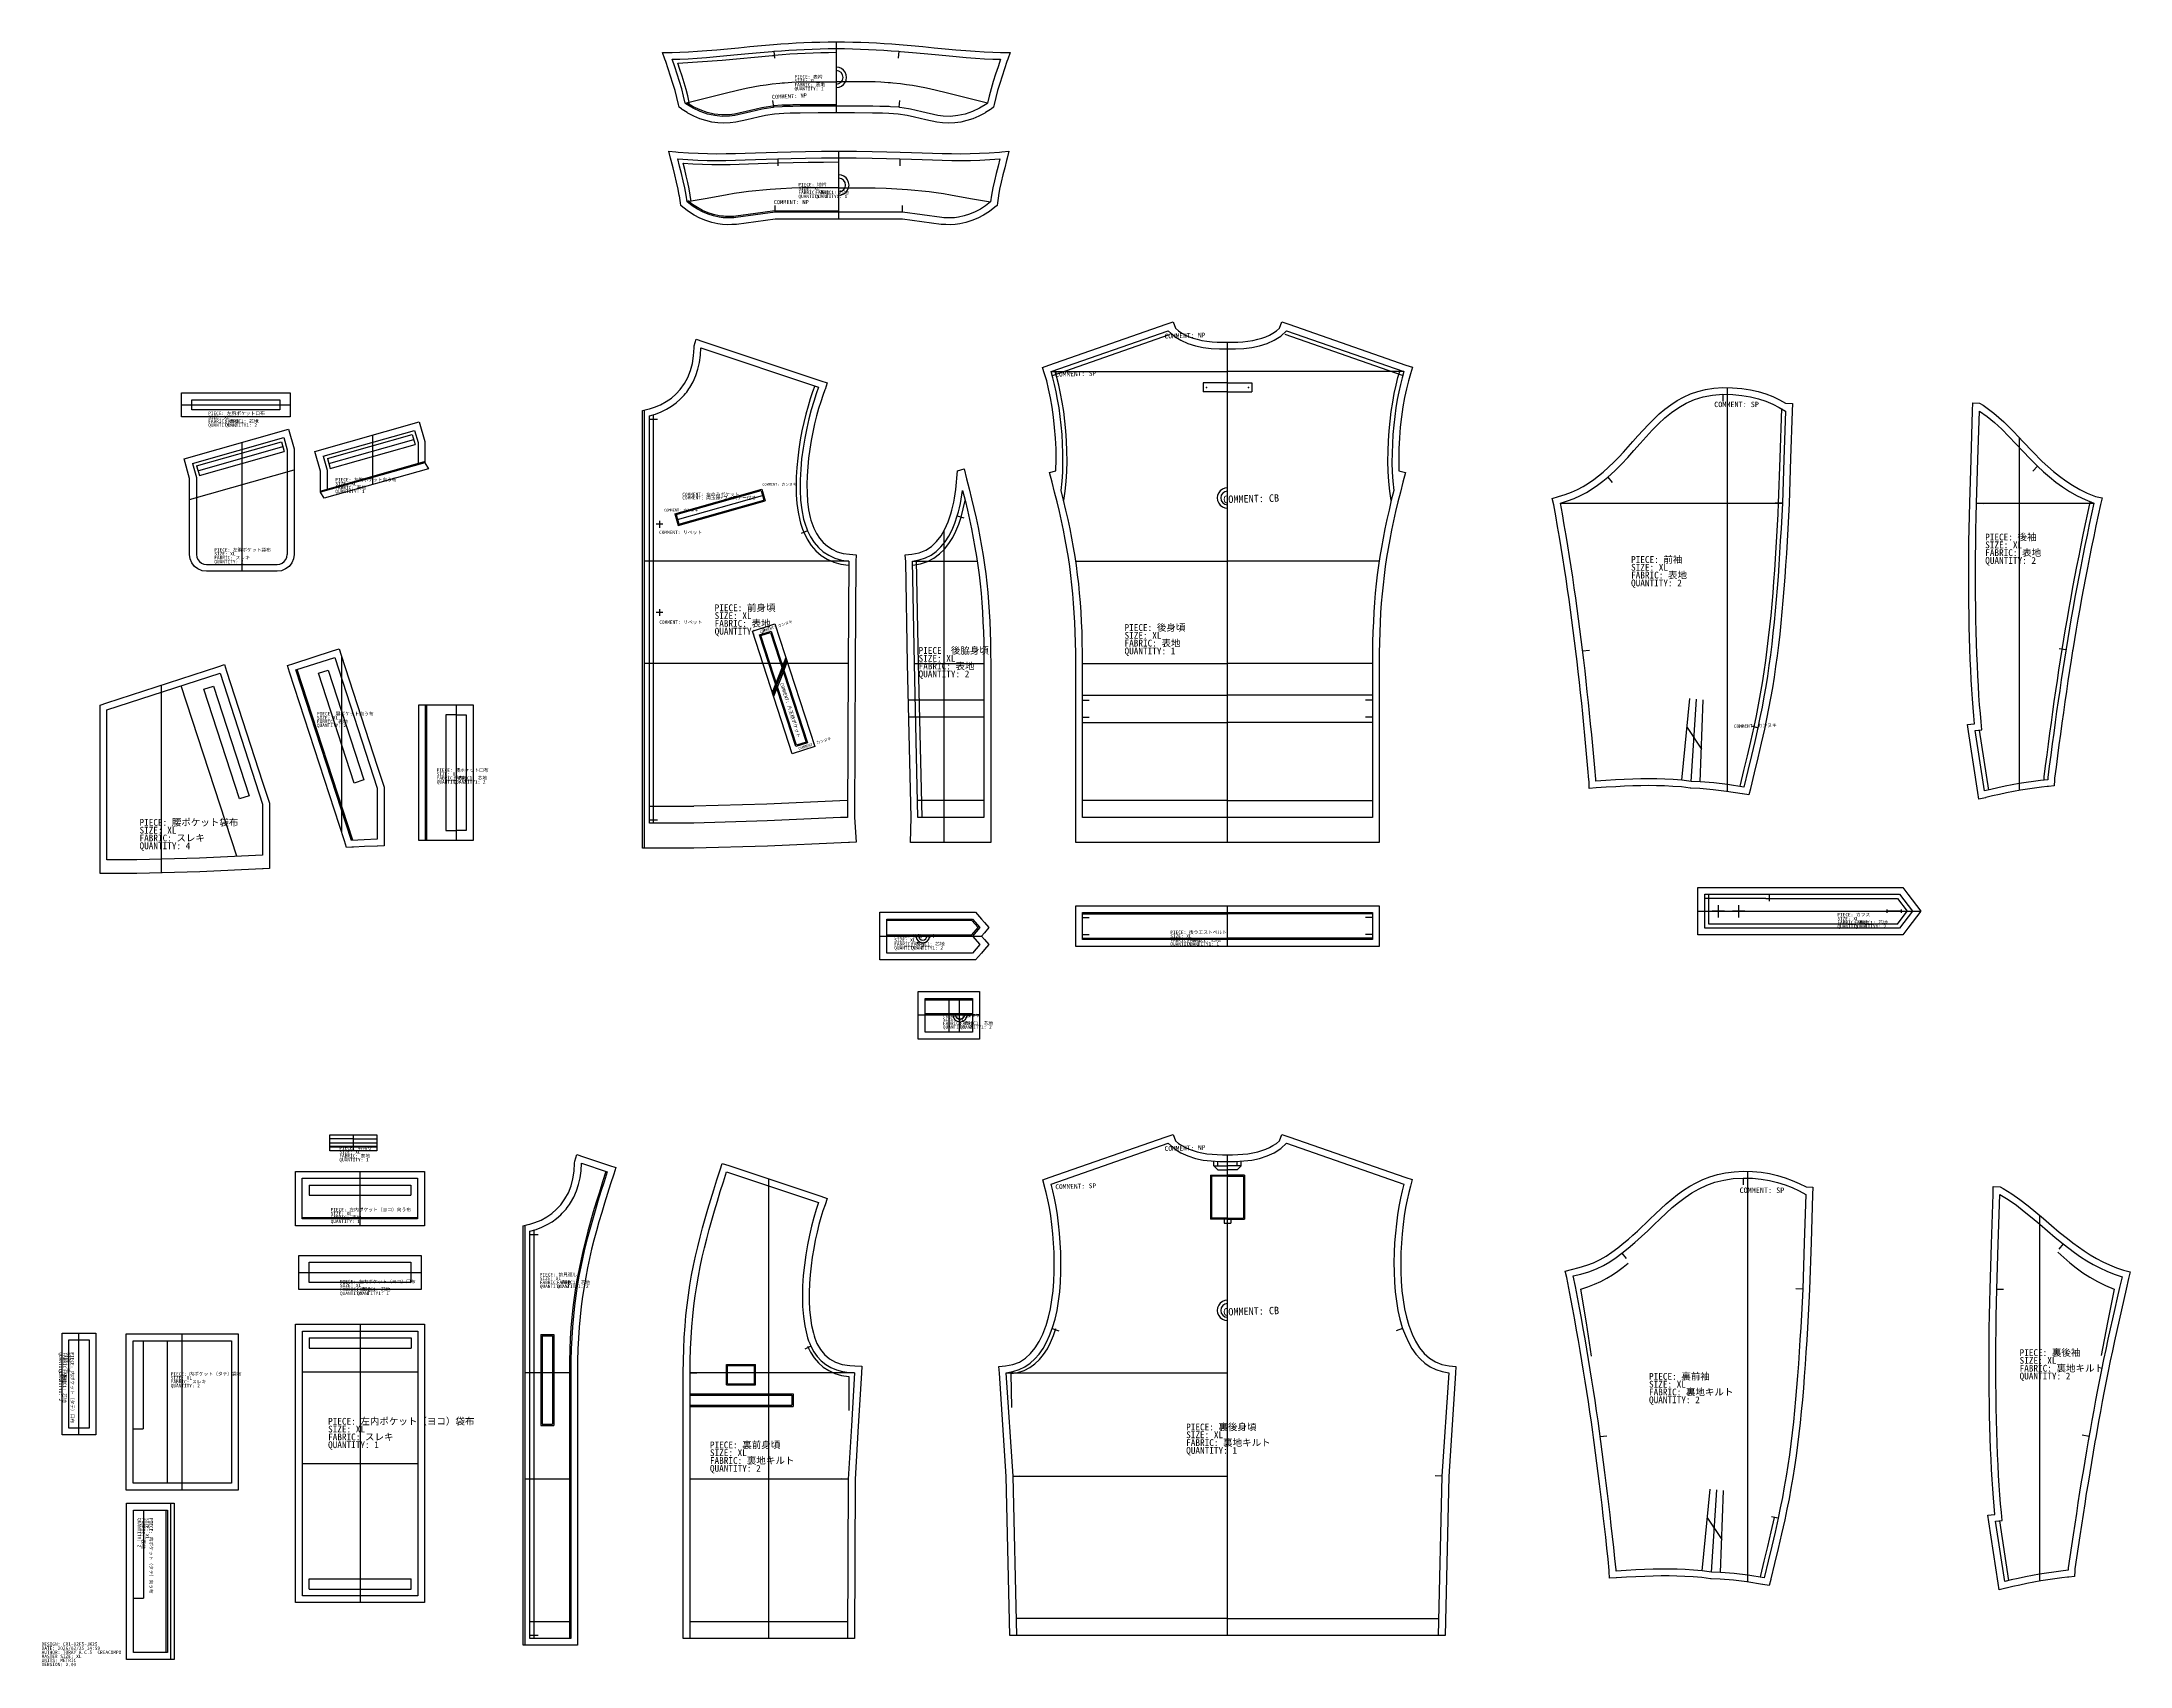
# Model space of a CAD drawing. Header units: metres. Extents: x 0 to 3078, y 20 to 2413.
import ezdxf

# ---------------------------------------------------------------- set-up
doc = ezdxf.new("R2010")
doc.units = ezdxf.units.M

# ---------------------------------------------------------------- blocks, each defined once
blk = doc.blocks.new('P0001_06')
at = {"layer": '1'}
for p, q in [((160.6958, 96.9165), (161.0063, 86.9214)), ((250.6802, 8.3677), (250.6802, 108.3672)), ((340.6646, 96.9165), (340.354, 86.9214)), ((156.4697, 20.3633), (250.6802, 20.3677)), ((156.666, 18.3677), (156.666, 28.3677)), ((344.6938, 18.3677), (344.6938, 28.3677))]:
    blk.add_line(p, q, dxfattribs=at)
for points in [[(483.7505, 28.3716), (480.689, 25.8442), (472.479, 19.5986), (464.064, 14.2275), (455.4697, 9.7217), (446.7227, 6.0703), (437.8486, 3.2651), (428.8745, 1.2964), (422.0601, 0.4009), (415.1816, 0.0093), (408.2852, 0.0645), (401.4165, 0.5088), (372.7866, 4.3682), (344.6938, 8.2979), (344.1963, 8.3677), (250.6802, 8.3677), (157.1636, 8.3677), (156.666, 8.2979), (128.5732, 4.3682), (99.9436, 0.5088), (93.0745, 0.0645), (86.178, 0.0093), (79.2996, 0.4009), (72.4851, 1.2964), (63.5112, 3.2656), (54.6375, 6.0708), (45.8904, 9.7217), (37.2959, 14.228), (28.8809, 19.5986), (20.6711, 25.8442), (17.6094, 28.3716), (17.1152, 32.311), (15.6357, 42.2803), (15.4985, 43.082), (13.7292, 52.4375), (11.4807, 62.7617), (8.9753, 73.2305), (6.2981, 83.8228), (3.5337, 94.5166), (2.6555, 97.9092), (0, 108.1665), (10.5586, 107.2808), (14.0505, 106.9878), (29.0681, 105.8882), (43.4124, 105.1489), (57.3042, 104.7261), (70.9634, 104.5747), (84.6108, 104.6514), (98.467, 104.9121), (112.752, 105.3125), (127.6865, 105.8086), (143.4907, 106.3564), (160.3853, 106.9116), (180.0313, 107.4688), (201.4492, 107.9326), (224.9097, 108.2495), (250.6802, 108.3672), (276.4507, 108.2495), (299.9106, 107.9326), (321.3291, 107.4688), (340.9751, 106.9116), (357.8696, 106.3564), (373.6738, 105.8086), (388.6084, 105.3125), (402.8931, 104.9121), (416.749, 104.6514), (430.3965, 104.5747), (444.0562, 104.7261), (457.9478, 105.1489), (472.292, 105.8882), (487.3096, 106.9878), (490.8018, 107.2808), (501.3604, 108.1665), (498.7046, 97.9092), (497.8262, 94.5166), (495.0615, 83.8228), (492.3838, 73.2305), (489.8784, 62.7612), (487.6304, 52.4375), (485.8613, 43.082), (485.7241, 42.2803), (484.2446, 32.311), (483.7505, 28.3716)], [(474.3223, 33.5557), (466.8501, 27.8657), (459.1934, 22.9653), (451.3755, 18.8496), (443.418, 15.5122), (435.3442, 12.9478), (427.1758, 11.1509), (424.1011, 10.6865), (421.0068, 10.3447), (417.8979, 10.1187), (414.7798, 10.0005), (411.6577, 9.9839), (408.5366, 10.061), (405.4219, 10.2246), (402.3188, 10.4678), (373.4834, 14.3623), (344.6938, 18.3677), (250.6802, 18.3677), (156.666, 18.3677), (127.8767, 14.3623), (99.041, 10.4678), (95.9377, 10.2246), (92.823, 10.061), (89.7021, 9.9839), (86.5801, 10.0005), (83.4619, 10.1187), (80.353, 10.3447), (77.2588, 10.6865), (74.1841, 11.1509), (66.0159, 12.9478), (57.9419, 15.5122), (49.9846, 18.8496), (42.1665, 22.9653), (34.51, 27.8657), (27.0376, 33.5557), (25.5308, 43.7266), (23.5918, 54.0898), (21.3059, 64.6235), (18.7578, 75.3057), (16.0325, 86.1128), (13.2146, 97.0229), (28.3523, 95.9136), (42.8098, 95.166), (56.8098, 94.7363), (70.5747, 94.5801), (84.3271, 94.6528), (98.29, 94.9111), (112.6855, 95.311), (127.7366, 95.8076), (143.6658, 96.3574), (160.6958, 96.9165), (180.2739, 97.4717), (201.6187, 97.9336), (224.998, 98.25), (250.6802, 98.3672), (276.3623, 98.25), (299.7412, 97.9336), (321.0859, 97.4717), (340.6646, 96.9165), (357.6943, 96.3574), (373.6235, 95.8076), (388.6748, 95.311), (403.0703, 94.9111), (417.0332, 94.6528), (430.7856, 94.5801), (444.5503, 94.7363), (458.5503, 95.166), (473.0078, 95.9136), (488.1455, 97.0229), (485.3276, 86.1128), (482.6021, 75.3057), (480.0537, 64.6235), (477.7681, 54.0898), (475.8291, 43.7266), (474.3223, 33.5557)], [(250.6802, 43.3677), (254.668, 43.9033), (258.251, 45.4155), (261.2866, 47.7612), (263.6323, 50.7969), (265.1445, 54.3799), (265.6802, 58.3677), (265.1445, 62.3555), (263.6323, 65.9385), (261.2866, 68.9741), (258.251, 71.3198), (254.668, 72.832), (250.6802, 73.3677)], [(250.6802, 48.3677), (254.5723, 49.1533), (257.751, 51.2964), (259.894, 54.4751), (260.6802, 58.3677), (259.894, 62.2603), (257.751, 65.439), (254.5723, 67.582), (250.6802, 68.3677)], [(250.6802, 54.3672), (231.854, 54.3691), (213.0283, 54.3706), (197.1025, 54.2271), (181.1685, 53.7827), (165.2397, 53.0229), (149.3281, 51.9326), (138.7366, 51.0146), (128.1621, 49.939), (117.6089, 48.7007), (107.0801, 47.2954), (96.5798, 45.7188), (86.1116, 43.9663), (56.5747, 38.7607), (27.0376, 33.5557)], [(250.6802, 54.3672), (269.5059, 54.3691), (288.3315, 54.3706), (304.2578, 54.2271), (320.1914, 53.7827), (336.1206, 53.0229), (352.0317, 51.9326), (362.623, 51.0146), (373.1978, 49.939), (383.751, 48.7007), (394.2798, 47.2954), (404.7803, 45.7188), (415.2485, 43.9663), (444.7852, 38.7607), (474.3223, 33.5557)]]:
    blk.add_lwpolyline(points, dxfattribs=at)
at = {"layer": '1', "linetype": '2'}
for points in [[(160.8818, 90.9194), (183.5674, 91.5503), (205.7046, 92.0029), (227.8799, 92.2759), (250.6802, 92.3672)], [(21.1289, 90.3911), (35.6489, 89.5054), (49.72, 88.939), (63.4653, 88.6499), (77.0073, 88.5977), (90.4695, 88.7402), (103.9744, 89.0356), (117.645, 89.4429), (131.6047, 89.9204), (145.9761, 90.4263), (160.8818, 90.9194)], [(32.991, 34.3022), (31.6443, 43.5264), (29.9436, 52.9038), (27.9653, 62.3564), (25.7859, 71.8071), (23.4814, 81.1777), (21.1289, 90.3911)], [(156.4697, 20.3633), (127.6753, 16.356), (98.8604, 12.4595), (95.8081, 12.2202), (92.7478, 12.0591), (89.6841, 11.9834), (86.6223, 12), (83.5847, 12.1147), (80.552, 12.335), (77.5295, 12.668), (74.5237, 13.1216), (66.0442, 15.0117), (57.8625, 17.6753), (49.9883, 21.0645), (42.4316, 25.1299), (35.2026, 29.8237), (28.311, 35.0977)]]:
    blk.add_lwpolyline(points, dxfattribs=at)
at = {"layer": '1'}
for s, height, p in [('PIECE: 地衿', 5, (191.0845, 56.5791)), ('COMMENT: NP', 6, (154.7129, 30.3286)), ('QUANTITY: 1', 5, (191.0845, 39.3291)), ('SIZE: XL', 5, (191.0845, 50.8291)), ('FABRIC: 表地', 5, (191.0845, 45.0791)), ('QUANTITY1: 1', 5, (216.0845, 39.3291)), ('FABRIC1: 芯地', 5, (216.0845, 45.0791))]:
    blk.add_text(s, height=height, dxfattribs=at).set_placement(p)
blk = doc.blocks.new('P0002_06')
at = {"layer": '1'}
for p, q in [((164.0701, 105.8643), (164.8635, 95.896)), ((255.9626, 14.9785), (255.9626, 119.876)), ((347.8547, 105.8643), (347.0613, 95.896)), ((163.6218, 23.3662), (162.5393, 33.3076)), ((348.3035, 23.3662), (349.386, 33.3076))]:
    blk.add_line(p, q, dxfattribs=at)
for points in [[(164.7097, 13.4258), (151.5725, 11.3477), (140.627, 8.8491), (124.2529, 4.9146), (107.9392, 1.5815), (99.301, 0.3208), (90.3743, -0.0288), (81.4314, 0.4136), (72.4956, 1.6577), (63.5903, 3.7144), (54.7385, 6.5938), (45.9641, 10.3066), (37.2896, 14.8633), (35.9773, 15.6323), (28.7388, 20.2734), (27.5503, 21.0913), (24.2146, 23.3862), (23.4153, 27.3555), (21.104, 37.6289), (18.3362, 48.0552), (15.2012, 58.6221), (11.7881, 69.3169), (8.186, 80.1265), (4.4846, 91.0386), (3.3953, 94.2466), (0, 104.2437), (10.5579, 104.252), (13.9456, 104.2544), (25.5183, 104.4526), (37.9565, 104.9961), (51.2161, 105.8359), (65.252, 106.9224), (80.0198, 108.2051), (95.4751, 109.6353), (111.5728, 111.1626), (128.2688, 112.7378), (145.5183, 114.311), (163.2766, 115.8325), (174.2244, 116.6655), (185.3635, 117.4287), (196.6902, 118.1108), (208.199, 118.6992), (219.8855, 119.1816), (231.7444, 119.5469), (243.7717, 119.7822), (255.9626, 119.876), (268.1536, 119.7822), (280.1809, 119.5469), (292.0403, 119.1816), (303.7273, 118.6992), (315.2375, 118.1108), (326.5657, 117.4287), (337.7083, 116.665), (348.6482, 115.833), (366.4065, 114.311), (383.6487, 112.7383), (400.3411, 111.1636), (416.4377, 109.6362), (431.8938, 108.2061), (446.6638, 106.9229), (460.7029, 105.8364), (473.9656, 104.9966), (486.406, 104.4526), (497.9797, 104.2544), (501.3674, 104.252), (511.925, 104.2437), (508.53, 94.2461), (507.4407, 91.0386), (503.739, 80.1265), (500.137, 69.3169), (496.7239, 58.6221), (493.5886, 48.0552), (490.821, 37.6289), (488.51, 27.3555), (487.7102, 23.3862), (484.3748, 21.0913), (483.1824, 20.2705), (475.9475, 15.6357), (474.6296, 14.8638), (465.9548, 10.3091), (457.1804, 6.5967), (448.3293, 3.7168), (439.4255, 1.6592), (430.491, 0.4141), (421.5491, -0.0288), (412.6228, 0.3208), (403.9841, 1.5815), (387.6711, 4.915), (371.2981, 8.8491), (360.3547, 11.3472), (347.2209, 13.4248), (333.2375, 14.4033), (323.9324, 14.6641), (309.4094, 14.9277), (282.6863, 15.021), (255.9626, 14.9785), (229.2395, 15.021), (202.5159, 14.9277), (187.9929, 14.6641), (178.6848, 14.4033), (164.7097, 13.4258)], [(163.6218, 23.3662), (162.6365, 23.2554), (149.48, 21.1265), (146.5386, 20.4893), (138.2727, 18.5679), (130.0298, 16.5483), (106.2634, 11.4399), (102.3782, 10.7798), (98.4717, 10.2861), (87.6589, 10.0293), (76.8359, 11.0674), (66.051, 13.4185), (55.3528, 17.0977), (44.7898, 22.1226), (34.4106, 28.5093), (33.2183, 29.3301), (30.8647, 39.8027), (28.0493, 50.4331), (24.8613, 61.2065), (21.3899, 72.1104), (17.7241, 83.1309), (13.9534, 94.2544), (25.4075, 94.4492), (37.6931, 94.9834), (50.7725, 95.8091), (64.6077, 96.8765), (79.1611, 98.1382), (94.395, 99.5439), (110.2715, 101.0464), (126.7529, 102.5967), (143.8013, 104.145), (161.3792, 105.644), (164.0701, 105.8643), (174.926, 106.6904), (185.9714, 107.4478), (197.2024, 108.124), (208.6135, 108.708), (220.2, 109.187), (231.9568, 109.5493), (243.8792, 109.7832), (255.9626, 109.876), (268.0461, 109.7832), (279.9685, 109.5493), (291.7253, 109.187), (303.3118, 108.708), (314.7224, 108.124), (325.9534, 107.4478), (336.9993, 106.6904), (347.8547, 105.8643), (350.5461, 105.644), (368.1238, 104.145), (385.1721, 102.5967), (401.6536, 101.0464), (417.53, 99.5439), (432.7639, 98.1382), (447.3176, 96.8765), (461.1531, 95.8091), (474.2322, 94.9834), (486.5178, 94.4492), (497.9719, 94.2544), (494.2009, 83.1309), (490.5354, 72.1104), (487.0637, 61.2065), (483.8757, 50.4331), (481.0603, 39.8027), (478.7068, 29.3301), (477.5144, 28.5093), (467.1355, 22.1226), (456.5725, 17.0977), (445.8743, 13.4185), (435.0891, 11.0674), (424.2664, 10.0293), (413.4534, 10.2861), (409.5471, 10.7798), (405.6619, 11.4399), (381.8953, 16.5483), (373.6526, 18.5679), (365.3865, 20.4893), (362.4451, 21.1265), (349.2888, 23.2554), (348.3035, 23.3662), (335.9915, 24.2896), (333.6887, 24.3931), (328.9255, 24.5537), (324.1599, 24.6616), (319.8474, 24.7593), (309.5115, 24.9272), (299.1736, 24.9785), (277.5681, 24.9785), (255.9626, 24.9785), (234.3567, 24.9785), (212.7512, 24.9785), (202.4138, 24.9272), (192.0774, 24.7593), (187.7654, 24.6616), (182.9998, 24.5537), (178.2361, 24.3931), (175.9333, 24.2896), (163.6218, 23.3662)], [(255.9626, 52.4272), (259.9504, 52.9629), (263.5334, 54.4751), (266.5691, 56.8208), (268.9148, 59.8564), (270.427, 63.4395), (270.9626, 67.4272), (270.427, 71.415), (268.9148, 74.998), (266.5691, 78.0337), (263.5334, 80.3794), (259.9504, 81.8916), (255.9626, 82.4272)], [(255.9626, 57.4272), (259.8552, 58.2129), (263.0339, 60.356), (265.177, 63.5347), (265.9626, 67.4272), (265.177, 71.3198), (263.0339, 74.4985), (259.8552, 76.6416), (255.9626, 77.4272)], [(33.2183, 29.3301), (62.7871, 36.6733), (92.3557, 44.0166), (110.1675, 48.5029), (123.0466, 51.4438), (136.0061, 53.9946), (143.6404, 55.2769), (152.5813, 56.6187), (161.551, 57.7539), (172.9373, 58.979), (176.1765, 59.3145), (179.4202, 59.6001), (190.554, 60.2925), (198.8694, 60.6904), (207.1912, 60.9116), (218.3108, 60.9814), (237.137, 60.98), (255.9626, 60.978)], [(478.7068, 29.3301), (449.1379, 36.6733), (419.5696, 44.0166), (401.7576, 48.5029), (388.8787, 51.4438), (375.9192, 53.9946), (368.2849, 55.2769), (359.3435, 56.6187), (350.3738, 57.7539), (338.9875, 58.979), (335.7483, 59.3145), (332.5051, 59.6001), (321.3713, 60.2925), (313.0559, 60.6904), (304.7341, 60.9116), (293.6145, 60.9814), (274.7883, 60.98), (255.9626, 60.978)]]:
    blk.add_lwpolyline(points, dxfattribs=at)
at = {"layer": '1', "linetype": '2'}
for points in [[(22.2891, 88.3701), (87.8931, 92.8989), (161.8679, 99.6641), (164.5593, 99.8838)], [(255.9719, 103.876), (244.4841, 103.7905), (233.0383, 103.5747), (221.6218, 103.2339), (210.2229, 102.7754), (198.8293, 102.2046), (187.429, 101.5283), (176.01, 100.7524), (164.5593, 99.8838)], [(40.2673, 24.7212), (39.1001, 30.5151), (36.9685, 40.0879), (34.4531, 49.7871), (31.6409, 59.5386), (28.6182, 69.269), (25.4719, 78.9043), (22.2891, 88.3701)], [(163.405, 25.354), (162.4075, 25.2427), (149.0615, 23.0825), (146.1104, 22.4429), (137.802, 20.5117), (129.5549, 18.4907), (105.9282, 13.4116), (102.0642, 12.7549), (98.3057, 12.2793), (87.0552, 12.0532), (76.0725, 13.2163), (65.3936, 15.6885), (55.0552, 19.3892), (45.0935, 24.2388), (35.5452, 30.1563)], [(255.9626, 26.9785), (234.3567, 26.9785), (212.7512, 26.9785), (202.3933, 26.9272), (192.0325, 26.7588), (187.72, 26.6611), (182.949, 26.5532), (178.1462, 26.3911), (175.8435, 26.2876), (163.405, 25.354)]]:
    blk.add_lwpolyline(points, dxfattribs=at)
at = {"layer": '1'}
for s, p in [('SIZE: XL', (194.2722, 60.0127)), ('PIECE: 表衿', (194.2722, 65.7627)), ('QUANTITY: 1', (194.2722, 48.5127)), ('FABRIC: 表地', (194.2722, 54.2627))]:
    blk.add_text(s, height=5, dxfattribs=at).set_placement(p)
blk.add_text('COMMENT: NP', height=6, rotation=2.572, dxfattribs=at).set_placement((161.0764, 35.5952))
blk = doc.blocks.new('P0003_06')
at = {"layer": '1'}
for p, q in [((34.7734, 18), (0, 18)), ((0, 12), (69.5469, 12)), ((0, 7), (69.5469, 7)), ((0, 6), (69.5469, 6)), ((34.7734, 24), (34.7734, 0)), ((34.7734, 18), (69.5469, 18))]:
    blk.add_line(p, q, dxfattribs=at)
blk.add_lwpolyline([(0, 0), (0, 24), (34.7734, 24), (69.5469, 24), (69.5469, 0), (34.7734, 0), (0, 0)], dxfattribs=at)
blk.add_lwpolyline([(0, 0), (0, 24), (34.7734, 24), (69.5469, 24), (69.5469, 0), (34.7734, 0), (0, 0)], dxfattribs=at)
for s, p in [('SIZE: XL', (14.2637, -3.8809)), ('PIECE: 衿吊り', (14.2637, 1.8691)), ('QUANTITY: 1', (14.2637, -15.3809)), ('FABRIC: 表地', (14.2637, -9.6309))]:
    blk.add_text(s, height=5, dxfattribs=at).set_placement(p)
blk = doc.blocks.new('P0004_06')
at = {"layer": '1'}
for p, q in [((14.7139, 688.0005), (187.5098, 748.2339)), ((530.7642, 688.0005), (357.9683, 748.2339)), ((272.7388, 0), (272.7388, 737.0015)), ((12.7388, 693.666), (272.7388, 693.666)), ((532.7388, 693.666), (272.7388, 693.666)), ((236.7393, 677), (236.7393, 664)), ((272.7393, 677), (236.7393, 677)), ((272.7393, 664), (236.7393, 664)), ((272.7393, 677), (308.7393, 677)), ((272.7393, 664), (308.7393, 664)), ((308.7393, 677), (308.7393, 664)), ((49.1855, 414.5669), (272.7388, 414.5669)), ((496.292, 414.5669), (272.7388, 414.5669)), ((59.1265, 263.4673), (272.7388, 263.4673)), ((486.3516, 263.4673), (272.7388, 263.4673)), ((59.1265, 216.9609), (272.7388, 216.9609)), ((486.3516, 216.9609), (272.7388, 216.9609)), ((59.1265, 209.4609), (69.1265, 209.4609)), ((486.3516, 209.4609), (476.3516, 209.4609)), ((59.1265, 184.4609), (69.1265, 184.4609)), ((59.1265, 176.9609), (272.7388, 176.9609)), ((486.3516, 176.9609), (272.7388, 176.9609)), ((486.3516, 184.4609), (476.3516, 184.4609)), ((272.7383, 62), (59.1265, 62.0029)), ((272.7393, 62), (486.3516, 62.0029))]:
    blk.add_line(p, q, dxfattribs=at)
for points in [[(272.7388, 0), (59.1265, 0.0029), (49.1265, 0.0029), (49.1265, 37.0029), (49.1265, 184.4609), (49.1265, 209.4609), (49.1265, 263.4673), (49.0459, 279.3408), (48.8013, 294.7295), (48.3862, 309.6841), (47.7954, 324.2549), (47.0234, 338.4927), (46.0649, 352.4473), (44.9136, 366.1699), (43.564, 379.7109), (42.0107, 393.1201), (40.248, 406.4487), (38.2705, 419.7471), (36.0723, 433.0654), (33.6484, 446.4541), (30.9922, 459.9639), (28.0986, 473.6455), (24.9624, 487.5483), (21.5776, 501.7241), (17.9385, 516.2227), (14.2085, 530.7515), (10.4785, 545.2803), (19.9971, 547.7241), (20.022, 548.3213), (20.3574, 563.77), (20.1143, 579.8657), (19.3242, 595.8438), (18.0449, 611.5376), (16.3335, 626.7803), (14.2466, 641.4038), (11.8418, 655.2422), (9.1763, 668.1279), (6.3071, 679.894), (3.2915, 690.3735), (0, 699.8154), (9.4473, 703.1084), (182.2432, 763.3423), (192.7588, 767.0078), (196.0503, 757.5649), (200.708, 753.7202), (205.6699, 750.3726), (210.9023, 747.4888), (216.3711, 745.0342), (222.0435, 742.9746), (227.8857, 741.2764), (235.1377, 739.6548), (242.5361, 738.4619), (250.0376, 737.6494), (257.6001, 737.1675), (265.1816, 736.9678), (272.7388, 737.0015), (280.2959, 736.9678), (287.8774, 737.1675), (295.4399, 737.6494), (302.9414, 738.4619), (310.3398, 739.6548), (317.5918, 741.2764), (323.4341, 742.9746), (329.1064, 745.0342), (334.5757, 747.4888), (339.8076, 750.3726), (344.7695, 753.7202), (349.4272, 757.5649), (352.7188, 767.0078), (363.2344, 763.3423), (535.749, 703.207), (545.2856, 700.1982), (542.2754, 690.6572), (539.248, 680.1855), (536.3662, 668.415), (533.688, 655.5146), (531.2705, 641.6528), (529.1724, 626.9976), (527.4502, 611.7178), (526.1621, 595.9824), (525.3662, 579.959), (525.1196, 563.8169), (525.4556, 548.3198), (525.4805, 547.7241), (534.999, 545.2808), (531.269, 530.752), (527.5391, 516.2227), (523.8999, 501.7241), (520.5151, 487.5483), (517.3789, 473.6455), (514.4858, 459.9639), (511.8296, 446.4541), (509.4053, 433.0654), (507.2075, 419.7471), (505.23, 406.4487), (503.4673, 393.1201), (501.9141, 379.7109), (500.5645, 366.1699), (499.4131, 352.4473), (498.4546, 338.4927), (497.6826, 324.2549), (497.0918, 309.6841), (496.6768, 294.7295), (496.4321, 279.3408), (496.3516, 263.4673), (496.3516, 209.4609), (496.3516, 184.4609), (496.3516, 37.0029), (496.3516, 0.0029), (486.3516, 0.0029), (272.7388, 0)], [(272.7388, 37), (59.1265, 37.0029), (59.1265, 184.4609), (59.1265, 209.4609), (59.1265, 263.4673), (59.0454, 279.4971), (58.7979, 295.0371), (58.3784, 310.1387), (57.7817, 324.853), (57.0015, 339.231), (56.0327, 353.3228), (54.8696, 367.1807), (53.5059, 380.8545), (51.937, 394.396), (50.1563, 407.856), (48.1587, 421.2847), (45.9385, 434.7339), (43.4902, 448.2544), (40.8076, 461.8975), (37.8853, 475.7134), (34.7178, 489.7529), (31.2993, 504.0684), (27.6245, 518.7095), (29.0288, 532.1128), (29.9131, 545.7871), (30.312, 559.6289), (30.2607, 573.5361), (29.7949, 587.4067), (28.9497, 601.1377), (27.7598, 614.6265), (26.2603, 627.771), (24.4868, 640.4688), (22.4746, 652.6167), (20.2583, 664.1133), (17.8735, 674.855), (15.3555, 684.7402), (12.7388, 693.666), (185.5347, 753.8994), (194.2041, 746.1006), (203.8477, 739.8906), (214.2964, 735.1089), (225.3828, 731.5947), (236.9385, 729.1875), (248.7949, 727.7266), (260.7847, 727.0508), (272.7388, 727), (284.6929, 727.0508), (296.6826, 727.7266), (308.5391, 729.1875), (320.0947, 731.5947), (331.1812, 735.1089), (341.6299, 739.8906), (351.2734, 746.1006), (359.9429, 753.8994), (532.7388, 693.666), (530.1221, 684.7402), (527.604, 674.855), (525.2192, 664.1133), (523.0029, 652.6167), (520.9907, 640.4688), (519.2173, 627.771), (517.7183, 614.6265), (516.5283, 601.1377), (515.6826, 587.4067), (515.2168, 573.5361), (515.1655, 559.6289), (515.5645, 545.7871), (516.4487, 532.1128), (517.853, 518.7095), (514.1782, 504.0684), (510.7598, 489.7529), (507.5923, 475.7134), (504.6704, 461.8975), (501.9878, 448.2544), (499.5391, 434.7339), (497.3188, 421.2847), (495.3213, 407.856), (493.541, 394.396), (491.9717, 380.8545), (490.6084, 367.1807), (489.4453, 353.3228), (488.4766, 339.231), (487.6963, 324.853), (487.0996, 310.1387), (486.6802, 295.0371), (486.4326, 279.4971), (486.3516, 263.4673), (486.3516, 209.4609), (486.3516, 184.4609), (486.3516, 37.0029), (272.7388, 37)], [(272.7388, 522.5718), (268.751, 522.0361), (265.168, 520.5239), (262.1323, 518.1782), (259.7866, 515.1426), (258.2744, 511.5596), (257.7388, 507.5718), (258.2744, 503.584), (259.7866, 500.001), (262.1323, 496.9653), (265.168, 494.6196), (268.751, 493.1074), (272.7388, 492.5718)], [(272.7388, 517.5718), (268.8462, 516.7861), (265.6675, 514.6431), (263.5244, 511.4644), (262.7388, 507.5718), (263.5244, 503.6797), (265.6675, 500.501), (268.8462, 498.3579), (272.7388, 497.5718)]]:
    blk.add_lwpolyline(points, dxfattribs=at)
at = {"layer": '1', "linetype": '2'}
for points in [[(31.3872, 503.6973), (33.5015, 517.6069), (35.0015, 531.9731), (35.9238, 546.6733), (36.3052, 561.5859), (36.1831, 576.5874), (35.5933, 591.5566), (34.5728, 606.3711), (33.1587, 620.9087), (31.3877, 635.0469), (29.2964, 648.6636), (26.9209, 661.6367), (24.2988, 673.8438), (21.4668, 685.1626), (18.4609, 695.4712)], [(514.0908, 503.6973), (511.9766, 517.6069), (510.4766, 531.9731), (509.5542, 546.6733), (509.1729, 561.5859), (509.2949, 576.5874), (509.8848, 591.5566), (510.9048, 606.3711), (512.3193, 620.9087), (514.0903, 635.0469), (516.1816, 648.6636), (518.5571, 661.6367), (521.1792, 673.8438), (524.0112, 685.1626), (527.0171, 695.4712)]]:
    blk.add_lwpolyline(points, dxfattribs=at)
at = {"layer": '1'}
for p in [(241.7393, 670.5), (303.7393, 670.5)]:
    blk.add_point(p, dxfattribs=at)
for s, height, p in [('COMMENT: NP', 7, (180.1772, 742.4067)), ('COMMENT: SP', 7, (19.165, 686.167)), ('COMMENT: CB', 11, (266.647, 499.853))]:
    blk.add_text(s, height=height, rotation=1.6026, dxfattribs=at).set_placement(p)
for s, p in [('SIZE: XL', (121.0498, 300.2119)), ('PIECE: 後身頃', (121.0498, 311.7119)), ('QUANTITY: 1', (121.0498, 277.2119)), ('FABRIC: 表地', (121.0498, 288.7119))]:
    blk.add_text(s, height=10, dxfattribs=at).set_placement(p)
blk = doc.blocks.new('P0005_06')
at = {"layer": '1'}
for p, q in [((2.9995, 0), (3.0059, 645.5913)), ((10.0059, 632.0488), (22.0059, 632.0488)), ((15.9998, 37), (16.0059, 639.1255)), ((47.5928, 492.7407), (175.5703, 528.9448)), ((49.4446, 491.7056), (174.5354, 527.0933)), ((174.5354, 527.0933), (178.6187, 512.6597)), ((175.5703, 528.9448), (180.4702, 511.6245)), ((47.5928, 492.7407), (52.4927, 475.4204)), ((51.4861, 484.4888), (176.5769, 519.8765)), ((52.4927, 475.4204), (180.4702, 511.6245)), ((53.5276, 477.272), (178.6187, 512.6597)), ((30.0044, 477.272), (20.0044, 477.272)), ((25.0044, 482.272), (25.0044, 472.272)), ((49.4446, 491.7056), (53.5276, 477.272)), ((242.979, 467.8267), (233.7842, 463.896)), ((304.0557, 423.0581), (3.0037, 423.061)), ((30.0032, 347.272), (20.0032, 347.272)), ((25.0032, 352.272), (25.0032, 342.272)), ((161.7673, 319.8218), (195.0542, 330.6362)), ((220.4736, 139.1187), (161.7673, 319.8218)), ((172.4778, 314.3638), (189.5967, 319.9258)), ((225.9312, 149.8291), (172.4778, 314.3638)), ((174.3679, 313.4009), (188.6333, 318.0356)), ((226.8945, 151.7192), (174.3679, 313.4009)), ((188.6333, 318.0356), (241.1606, 156.354)), ((189.5967, 319.9258), (243.0503, 155.3911)), ((195.0542, 330.6362), (253.7607, 149.9331)), ((303.1685, 271.9585), (3.0059, 271.9585)), ((303.1685, 271.9585), (293.1685, 272.0171)), ((243.0503, 155.3911), (225.9312, 149.8291)), ((241.1606, 156.354), (226.8945, 151.7192)), ((253.7607, 149.9331), (220.4736, 139.1187)), ((10.0911, 62.0713), (75.594, 62.0713)), ((10.0002, 42), (22.0002, 42))]:
    blk.add_line(p, q, dxfattribs=at)
for points in [[(314.7246, 8.8301), (304.7222, 8.5024), (303.3408, 8.457), (292.8335, 8.1133), (184.2471, 3.207), (75.6184, 0), (65.594, 0), (10, 0), (0, 0), (0.0002, 37), (0.0002, 42), (0.0059, 632.0488), (0.0059, 634.5151), (0.0059, 644.8311), (7.5498, 646.7427), (10.0066, 647.3945), (17.323, 649.7109), (26.3962, 653.4736), (34.7581, 658.0098), (42.3965, 663.2979), (49.3, 669.3154), (55.4565, 676.0415), (61.5273, 684.5093), (66.5334, 693.7246), (70.4707, 703.6431), (73.3345, 714.2217), (75.1206, 725.416), (75.8247, 737.1831), (75.8674, 740.3726), (79.0342, 749.8579), (88.9905, 746.5342), (262.5664, 688.5864), (272.0654, 685.415), (268.8989, 675.9297), (268.6978, 675.4219), (265.6001, 667.1406), (262.478, 657.8721), (259.3857, 647.7256), (256.3789, 636.812), (253.5127, 625.2412), (250.8423, 613.1235), (248.4229, 600.5693), (246.3096, 587.689), (244.5752, 574.7603), (243.2446, 561.7261), (242.377, 548.6948), (242.0298, 535.7764), (242.2627, 523.0781), (243.1333, 510.7095), (244.7002, 498.7788), (247.0225, 487.395), (248.1069, 483.3052), (249.3247, 479.333), (250.6787, 475.4844), (252.1743, 471.7573), (256.0728, 463.8794), (260.71, 456.7383), (266.0986, 450.4058), (272.2539, 444.9424), (279.1914, 440.4106), (286.9268, 436.873), (295.4761, 434.3906), (304.8545, 433.0264), (314.8496, 432.2256), (314.0513, 422.2573), (313.1685, 271.8999), (312.1299, 45.7646), (314.7246, 8.8301)], [(302.1284, 45.437), (291.6265, 45.0938), (183.6221, 40.2007), (75.594, 37), (65.594, 37), (10.0002, 37), (10.0059, 637.0488), (18.896, 639.6724), (27.2722, 642.895), (35.1257, 646.6963), (42.4482, 651.0562), (49.2314, 655.9536), (55.4668, 661.3682), (57.4944, 663.3589), (59.4607, 665.416), (61.3635, 667.5356), (63.2004, 669.7144), (64.9695, 671.9492), (66.6682, 674.2363), (68.2944, 676.5718), (69.8459, 678.9526), (74.5491, 687.3369), (78.4536, 696.2837), (81.5469, 705.7607), (83.8149, 715.7358), (85.2451, 726.1758), (85.8237, 737.0488), (259.3994, 679.1011), (255.7651, 669.314), (252.106, 658.2256), (248.5063, 646.0049), (245.0527, 632.8198), (241.8301, 618.8394), (238.9238, 604.2319), (236.4194, 589.1655), (234.4019, 573.8091), (232.957, 558.3311), (232.1704, 542.8994), (232.127, 527.6836), (232.9126, 512.8506), (234.6118, 498.5703), (237.311, 485.0103), (238.5039, 480.5156), (239.8452, 476.1499), (241.3364, 471.9185), (242.979, 467.8267), (247.5015, 458.6958), (252.8804, 450.4365), (259.1318, 443.1172), (266.272, 436.8081), (274.3184, 431.5781), (283.2866, 427.4971), (293.1934, 424.6338), (304.0557, 423.0581), (303.1685, 271.9585), (302.1284, 45.437)], [(211.1187, 281.189), (201.1196, 255.3296), (191.1201, 229.4702)], [(212.0977, 278.1758), (202.0986, 252.3164), (192.0991, 226.4565)], [(213.0767, 275.1621), (203.0776, 249.3027), (193.0781, 223.4434)]]:
    blk.add_lwpolyline(points, dxfattribs=at)
at = {"layer": '1', "linetype": '2'}
for points in [[(253.8203, 681.3086), (250.4238, 672.2217), (247.0537, 662.1807), (243.7607, 651.2969), (240.5967, 639.6807), (237.6138, 627.4434), (234.8633, 614.6958), (232.3965, 601.5488), (230.2656, 588.1138), (228.5215, 574.502), (227.2158, 560.8237), (226.4004, 547.1899), (226.1274, 533.7124), (226.4473, 520.5015), (227.4121, 507.6685), (229.0742, 495.3242), (231.4839, 483.5796), (232.7061, 478.9678), (234.104, 474.4019), (235.6865, 469.897), (237.4624, 465.4683)], [(237.4624, 465.4683), (242.543, 455.2837), (248.5615, 446.1992), (255.5049, 438.2563), (263.3574, 431.4946), (272.1055, 425.9551), (281.7344, 421.6787), (292.2295, 418.7056), (303.5767, 417.0771)], [(301.7944, 70.439), (290.689, 70.0757), (183.2444, 65.2041), (75.594, 62.0713)]]:
    blk.add_lwpolyline(points, dxfattribs=at)
at = {"layer": '1'}
for s, height, p in [('COMMENT: 左のみポケット', 5, (58.4556, 518.8384)), ('COMMENT: カンヌキ', 4, (176.4993, 534.0259)), ('COMMENT: カンヌキ', 4, (31.8237, 496.1777)), ('COMMENT: 両玉縁+ファスナー付き', 5, (58.4556, 513.8384)), ('COMMENT: リベット', 5, (24.3916, 462.9067)), ('SIZE: XL', 10, (106.1404, 337.7456)), ('PIECE: 前身頃', 10, (106.1404, 349.2456)), ('COMMENT: リベット', 5, (24.6118, 330.5771)), ('QUANTITY: 2', 10, (106.1404, 314.7456)), ('FABRIC: 表地', 10, (106.1404, 326.2456))]:
    blk.add_text(s, height=height, dxfattribs=at).set_placement(p)
for s, height, rotation, p in [('COMMENT: カンヌキ', 4, 17.9983, (173.1902, 316.7456)), ('COMMENT: 片玉縁ポケット', 5, 287.9981, (202.2925, 242.7383)), ('COMMENT: カンヌキ', 4, 17.9983, (230.1416, 144.6182))]:
    blk.add_text(s, height=height, rotation=rotation, dxfattribs=at).set_placement(p)
blk = doc.blocks.new('P0006_06')
at = {"layer": '1'}
for p, q in [((262.4756, 600.342), (262.6597, 590.3435)), ((269.1279, 5.1353), (269.1279, 610.2708)), ((83.7368, 489.8098), (89.9565, 481.9795)), ((350.1436, 436.842), (340.1548, 437.3169)), ((51.8032, 219.3928), (61.71, 220.7554)), ((202.2441, 21.7434), (213.875, 141.9563)), ((215.6748, 19.8965), (223.6133, 141.1631)), ((229.187, 19.3687), (233.333, 140.072)), ((209.7637, 99.4631), (230.8447, 67.6265)), ((313.9517, 99.0413), (304.1841, 101.1848)), ((313.6226, 99.1179), (308.0908, 100.3264))]:
    blk.add_line(p, q, dxfattribs=at)
for points in [[(262.3599, 610.3416), (275.9878, 609.9812), (288.937, 608.801), (301.2554, 606.8528), (312.9907, 604.1877), (324.1904, 600.8577), (334.9033, 596.9138), (345.1763, 592.4075), (355.0571, 587.3904), (365.0513, 587.0544), (364.6738, 575.8171), (362.4175, 506.0952), (360.1323, 436.3672), (359.1987, 417.1824), (358.2285, 398.2432), (357.2148, 379.6086), (356.1475, 361.2661), (355.0166, 343.2024), (353.813, 325.4048), (352.5259, 307.8599), (351.146, 290.5552), (349.6631, 273.4773), (348.0669, 256.6135), (346.3486, 239.9507), (344.4971, 223.4761), (342.5029, 207.1765), (340.3564, 191.0393), (338.0474, 175.051), (335.5659, 159.1992), (332.9023, 143.4705), (330.0464, 127.8523), (326.9883, 112.3313), (323.7188, 96.8977), (319.0713, 76.2119), (314.0762, 54.7563), (308.7217, 32.4077), (303.1646, 9.7256), (302.9966, 9.0454), (300.7593, 0), (291.5786, 1.594), (290.8823, 1.7146), (267.7173, 5.3345), (248.2158, 7.7747), (228.6362, 9.3838), (215.4399, 9.8992), (214.7954, 9.9143), (214.1587, 10.012), (201.3647, 11.7822), (188.7153, 12.7839), (176.6128, 13.5076), (164.8589, 13.9709), (153.2578, 14.1919), (141.6118, 14.1882), (129.7236, 13.9778), (117.397, 13.5786), (104.4346, 13.0085), (90.6387, 12.2852), (75.8135, 11.4265), (75.5122, 11.4084), (65.5249, 10.8118), (65.2305, 20.8125), (65.2217, 21.1143), (65.167, 22.262), (63.4443, 38.7134), (61.7075, 54.991), (59.9531, 71.106), (58.1792, 87.0696), (56.3818, 102.8926), (54.5591, 118.5862), (52.7085, 134.1619), (50.8262, 149.6301), (48.9106, 165.0027), (46.958, 180.2903), (44.9663, 195.5044), (42.9321, 210.6558), (41.9165, 218.033), (40.8535, 225.7554), (38.7271, 240.8149), (36.5508, 255.845), (34.3208, 270.8572), (32.0352, 285.8621), (29.6904, 300.8711), (27.2847, 315.8955), (24.8149, 330.946), (22.2778, 346.0342), (19.6714, 361.1707), (16.9927, 376.3669), (14.2383, 391.634), (11.4063, 406.9829), (8.4932, 422.4248), (5.4971, 437.9707), (2.4146, 453.6321), (0, 463.3364), (9.7148, 465.7534), (20.9404, 468.5461), (31.9229, 471.7407), (42.0835, 475.6187), (51.5708, 480.1621), (60.5322, 485.353), (69.1172, 491.1733), (77.5171, 497.6401), (86.6504, 504.8958), (93.4883, 510.4968), (100.1099, 516.2214), (106.5498, 522.0361), (112.8423, 527.907), (119.0229, 533.8005), (125.126, 539.6833), (133.1299, 547.3767), (141.1392, 554.9189), (149.2207, 562.2463), (157.4429, 569.2947), (165.874, 576), (174.582, 582.2981), (183.6343, 588.1252), (193.0991, 593.4172), (203.0449, 598.1096), (213.5386, 602.1389), (224.6494, 605.4407), (236.4443, 607.9514), (248.9917, 609.6062), (262.3599, 610.3416)], [(262.4756, 600.342), (276.1289, 599.9548), (289.0684, 598.6985), (301.3462, 596.6311), (313.0161, 593.8103), (324.1313, 590.2942), (334.7451, 586.1404), (344.9102, 581.4075), (354.6797, 576.1528), (352.3486, 504.7129), (350.1436, 436.842), (349.2119, 417.6902), (348.2476, 398.8535), (347.2407, 380.3191), (346.1807, 362.0742), (345.0581, 344.1057), (343.8633, 326.4011), (342.5854, 308.9475), (341.2153, 291.7319), (339.7432, 274.7415), (338.1582, 257.9636), (336.4517, 241.3853), (334.6123, 224.9937), (332.6313, 208.7756), (330.498, 192.719), (328.2031, 176.8105), (325.7363, 161.0374), (323.0874, 145.3865), (320.2471, 129.8457), (317.2051, 114.4014), (313.9517, 99.0413), (309.4106, 78.8298), (304.5371, 57.8875), (299.3159, 36.073), (293.7334, 13.2456), (293.2891, 11.4465), (269.1279, 15.2346), (249.2183, 17.7244), (229.187, 19.3687), (215.6748, 19.8965), (202.2441, 21.7434), (189.4463, 22.7576), (177.2012, 23.4917), (165.3096, 23.9631), (153.5718, 24.1902), (141.7886, 24.1902), (129.7612, 23.9812), (117.2896, 23.5808), (104.1748, 23.0066), (90.2168, 22.2769), (75.2173, 21.4087), (75.1138, 23.2939), (73.3794, 39.7971), (71.6309, 56.1257), (69.8662, 72.2913), (68.0825, 88.3047), (66.2764, 104.1772), (64.4453, 119.9202), (62.5864, 135.5444), (60.6968, 151.0613), (58.7739, 166.4819), (56.8145, 181.8176), (54.8164, 197.0793), (52.7759, 212.2783), (50.6909, 227.4258), (48.5586, 242.533), (46.376, 257.6108), (44.1396, 272.6707), (41.8477, 287.7239), (39.4966, 302.7813), (37.084, 317.854), (34.6069, 332.9536), (32.0625, 348.0908), (29.4478, 363.2771), (26.7603, 378.5237), (23.9971, 393.8413), (21.1553, 409.2417), (18.2319, 424.7356), (15.2241, 440.3345), (12.1294, 456.0493), (23.355, 458.842), (35.1528, 462.3047), (46.1611, 466.5591), (56.4521, 471.521), (66.0972, 477.106), (75.1685, 483.2305), (83.7368, 489.8098), (92.8711, 497.0659), (102.9385, 505.4136), (112.5737, 513.9929), (121.8853, 522.7007), (130.98, 531.4324), (139.9663, 540.085), (148.9521, 548.5542), (158.0449, 556.7363), (167.3521, 564.5278), (176.9819, 571.825), (187.042, 578.5237), (197.6406, 584.5203), (208.8848, 589.7112), (220.8823, 593.9929), (233.7417, 597.261), (247.5703, 599.4119), (262.4756, 600.342)]]:
    blk.add_lwpolyline(points, dxfattribs=at)
at = {"layer": '1', "linetype": '3'}
for points in [[(23.355, 436.842), (33.6997, 440.0872), (43.498, 443.8513), (52.7876, 448.0938), (61.604, 452.7742), (69.9839, 457.8521), (77.9639, 463.2869), (85.5811, 469.0383), (92.8711, 475.0659)], [(38.8818, 338.0574), (31.5073, 386.9807), (23.355, 436.842)]]:
    blk.add_lwpolyline(points, dxfattribs=at)
at = {"layer": '1', "linetype": '2'}
blk.add_lwpolyline([(308.0908, 100.3264), (303.2827, 78.9504), (298.2642, 57.4333), (293.1133, 35.9519), (287.9082, 14.6829), (287.4644, 12.8862)], dxfattribs=at)
at = {"layer": '1'}
for s, height, p in [('COMMENT: SP', 8, (257.1885, 578.3359)), ('PIECE: 裏前袖', 10, (123.6963, 303.1362)), ('QUANTITY: 2', 10, (123.6963, 268.6362)), ('SIZE: XL', 10, (123.6963, 291.6362)), ('FABRIC: 裏地キルト', 10, (123.6963, 280.1362))]:
    blk.add_text(s, height=height, dxfattribs=at).set_placement(p)
blk = doc.blocks.new('P0007_06')
at = {"layer": '1'}
for p, q in [((251.7749, 590.3442), (251.814, 580.3442)), ((258.3398, 5.1367), (258.3398, 600.2803)), ((82.0835, 468.0669), (88.6118, 460.4917)), ((12.356, 429.8433), (339.356, 429.8433)), ((339.356, 429.8433), (329.3682, 430.3408)), ((45.1001, 212.3315), (55.0273, 213.5342)), ((191.4565, 21.7446), (203.0874, 141.9575)), ((204.8872, 19.8975), (212.8252, 141.1641)), ((218.3994, 19.3696), (222.5454, 140.0732)), ((198.9761, 99.4644), (220.0571, 67.6274)), ((303.1636, 99.0425), (293.4009, 101.208)), ((302.835, 99.1191), (297.3032, 100.3276))]:
    blk.add_line(p, q, dxfattribs=at)
for points in [[(251.6113, 600.3438), (266.0981, 599.9731), (279.5986, 598.7783), (292.1899, 596.8091), (303.9473, 594.1162), (314.9473, 590.749), (325.2646, 586.7588), (334.9766, 582.1948), (344.1587, 577.1079), (354.1538, 576.771), (353.7656, 565.2485), (351.4839, 495.4033), (349.3433, 429.3457), (348.3877, 410.5654), (347.395, 392.0127), (346.3608, 373.7593), (345.2749, 355.7915), (344.1279, 338.0977), (342.9092, 320.6646), (341.6099, 303.4795), (340.2202, 286.5298), (338.73, 269.8032), (337.1294, 253.2861), (335.4092, 236.9673), (333.5596, 220.8325), (331.5703, 204.8701), (329.4326, 189.0669), (327.1353, 173.4106), (324.6699, 157.8882), (322.0264, 142.4873), (319.1948, 127.1948), (316.165, 111.998), (312.9263, 96.877), (308.2798, 76.2119), (303.2798, 54.7646), (297.9248, 32.4194), (292.377, 9.729), (292.2109, 9.0542), (289.979, 0), (280.791, 1.5952), (280.1016, 1.7144), (256.9292, 5.3359), (237.4282, 7.7759), (217.8491, 9.3848), (204.6523, 9.9004), (204.0083, 9.9155), (203.3711, 10.0132), (190.6655, 11.7759), (178.0103, 12.665), (165.9033, 13.2808), (154.1479, 13.6396), (142.5469, 13.7578), (130.9033, 13.6509), (119.0195, 13.335), (106.6992, 12.8267), (93.7441, 12.1411), (79.958, 11.2959), (65.1436, 10.3057), (64.7612, 10.2793), (54.7773, 9.5942), (54.4746, 19.5972), (54.4629, 19.98), (54.4121, 22.1768), (52.9531, 38.7905), (51.4761, 55.2173), (49.978, 71.4697), (48.4565, 87.561), (46.9077, 103.5044), (45.3286, 119.3125), (43.7168, 134.9985), (42.0684, 150.5757), (40.3804, 166.0566), (38.6504, 181.4546), (36.8745, 196.7822), (35.1606, 211.1274), (35.0503, 212.0532), (33.1743, 227.2798), (31.2437, 242.4756), (29.2549, 257.6538), (27.2056, 272.8267), (25.0918, 288.0078), (22.9111, 303.2104), (20.6602, 318.4468), (18.3364, 333.7305), (15.936, 349.0742), (13.4561, 364.4912), (10.8936, 379.9941), (8.2456, 395.5967), (5.5088, 411.3115), (2.6807, 427.1514), (0, 436.7852), (9.6753, 439.4775), (19.4795, 442.5415), (28.7656, 446.1006), (37.5684, 450.1152), (45.9233, 454.5464), (53.8647, 459.3545), (61.4277, 464.5), (68.6479, 469.9438), (75.5552, 475.6421), (83.4126, 482.7129), (90.9414, 490.0273), (98.2031, 497.5278), (105.252, 505.1533), (112.144, 512.8418), (118.9351, 520.5322), (126.5615, 529.1445), (134.209, 537.5957), (141.9434, 545.814), (149.8301, 553.7275), (157.936, 561.2651), (166.3262, 568.355), (175.0669, 574.9248), (184.2246, 580.9038), (193.8647, 586.2192), (204.0532, 590.8003), (214.856, 594.5752), (226.3394, 597.4717), (238.5693, 599.4185), (251.6113, 600.3438)], [(251.7749, 590.3442), (266.3467, 589.9438), (279.8682, 588.6626), (292.4263, 586.5552), (304.1064, 583.6782), (314.9951, 580.0869), (325.1782, 575.8374), (334.7417, 570.9849), (343.7715, 565.585), (341.438, 494.0928), (339.356, 429.8433), (338.4014, 411.0859), (337.4155, 392.6372), (336.3882, 374.4844), (335.3101, 356.6157), (334.1709, 339.0181), (332.9614, 321.6787), (331.6719, 304.5854), (330.292, 287.7256), (328.8125, 271.0864), (327.2231, 254.6558), (325.5151, 238.4209), (323.6777, 222.3691), (321.7017, 206.4878), (319.5767, 190.7646), (317.2939, 175.187), (314.8428, 159.7427), (312.2139, 144.4185), (309.3979, 129.2021), (306.3843, 114.0811), (303.1636, 99.0425), (298.623, 78.8311), (293.7495, 57.8887), (288.5283, 36.0737), (282.9458, 13.2466), (282.5015, 11.4478), (258.3398, 15.2358), (238.4302, 17.7256), (218.3994, 19.3696), (204.8872, 19.8975), (191.4565, 21.7446), (178.6523, 22.645), (166.4033, 23.27), (154.5098, 23.6362), (142.772, 23.7588), (130.9917, 23.6543), (118.9683, 23.3384), (106.5029, 22.8271), (93.3955, 22.1367), (79.4473, 21.2832), (64.4585, 20.2822), (64.3745, 23.042), (62.9116, 39.73), (61.4302, 56.23), (59.9272, 72.5542), (58.3999, 88.7163), (56.8452, 104.7295), (55.2593, 120.6064), (53.6396, 136.3608), (51.9834, 152.0059), (50.2871, 167.5542), (48.5479, 183.019), (46.7627, 198.4136), (44.9282, 213.7515), (43.041, 229.0449), (41.0991, 244.3081), (39.0986, 259.5532), (37.0366, 274.7939), (34.9097, 290.0435), (32.7153, 305.3145), (30.4502, 320.6206), (28.1118, 335.9746), (25.6958, 351.3896), (23.2002, 366.8794), (20.6216, 382.4561), (17.9565, 398.1338), (15.2021, 413.9253), (12.356, 429.8433), (22.7285, 433.0825), (32.5552, 436.8428), (41.8716, 441.0835), (50.7144, 445.7632), (59.1206, 450.8423), (67.1265, 456.2798), (74.7686, 462.0347), (82.0835, 468.0669), (92.4004, 477.4556), (102.1948, 487.2324), (111.5874, 497.2646), (120.6982, 507.4189), (129.6479, 517.562), (138.5557, 527.561), (147.5415, 537.2827), (156.7266, 546.5942), (166.2305, 555.3623), (176.1733, 563.4536), (186.6753, 570.7358), (197.8564, 577.0752), (209.8364, 582.3389), (222.7363, 586.3936), (236.6758, 589.1064), (251.7749, 590.3442)]]:
    blk.add_lwpolyline(points, dxfattribs=at)
at = {"layer": '1', "linetype": '2'}
for points in [[(337.8896, 569.1943), (335.5205, 496.6968), (333.3594, 430.0435)], [(333.3633, 430.1416), (332.5391, 413.8247), (331.6792, 397.4243), (330.7729, 380.9517), (329.8081, 364.4175), (328.7744, 347.8325), (327.6606, 331.208), (326.4546, 314.5542), (325.1455, 297.8823), (323.7222, 281.2026), (322.1733, 264.5269), (320.4878, 247.8652), (318.6543, 231.229), (316.6616, 214.6284), (314.498, 198.0747), (312.1528, 181.5786), (309.6147, 165.1509), (306.8721, 148.8027), (303.9141, 132.5444), (300.729, 116.3872), (297.3062, 100.3418)], [(297.3032, 100.3276), (292.4951, 78.9517), (287.4766, 57.4346), (282.3257, 35.9531), (277.1206, 14.6841), (276.6763, 12.8872)]]:
    blk.add_lwpolyline(points, dxfattribs=at)
at = {"layer": '1'}
for s, height, p in [('COMMENT: SP', 8, (238.9531, 571.3369)), ('SIZE: XL', 10, (116.417, 330.3511)), ('PIECE: 前袖', 10, (116.417, 341.8511)), ('QUANTITY: 2', 10, (116.417, 307.3511)), ('FABRIC: 表地', 10, (116.417, 318.8511))]:
    blk.add_text(s, height=height, dxfattribs=at).set_placement(p)
blk.add_text('COMMENT: カンヌキ', height=5, rotation=1.4668, dxfattribs=at).set_placement((267.9678, 98.6602))
blk = doc.blocks.new('P0008_06')
at = {"layer": '1'}
for p, q in [((77.0459, 13.021), (77.0459, 551.4326)), ((111.2349, 509.6047), (105.0088, 501.7793)), ((13.4976, 443.1985), (23.4937, 442.9155)), ((149.2778, 225.9817), (139.4302, 227.7209)), ((17.4111, 101.8914), (30.8916, 13.6357))]:
    blk.add_line(p, q, dxfattribs=at)
for points in [[(16.7891, 0), (15.2739, 9.9187), (1.5107, 100.0254), (0, 109.9167), (9.938, 111.0825), (10.4595, 111.1438), (9.3574, 123.0649), (8.3247, 135.666), (7.3628, 148.9158), (6.4731, 162.7837), (5.6577, 177.2385), (4.9185, 192.2498), (4.2568, 207.7861), (3.6743, 223.8169), (3.1729, 240.311), (2.7544, 257.2378), (2.4204, 274.5664), (2.1724, 292.2656), (2.0127, 310.3047), (1.9424, 328.6528), (1.9639, 347.2788), (2.0781, 366.1523), (2.2876, 385.2417), (2.5938, 404.5166), (2.9976, 423.946), (3.5015, 443.4814), (5.5405, 509.4631), (7.8257, 582.8372), (8.189, 594.1453), (18.1836, 593.8245), (22.7793, 591.2), (35.4233, 583.4292), (47.5859, 574.9724), (59.3921, 565.9653), (70.9668, 556.5437), (82.436, 546.8435), (93.9243, 537.0007), (105.5576, 527.1509), (117.4609, 517.4302), (125.481, 511.1921), (133.7192, 505.1174), (142.2153, 499.25), (151.0098, 493.6343), (160.1426, 488.3147), (169.6538, 483.3357), (179.584, 478.7415), (189.9727, 474.5764), (200.3081, 470.7502), (210.0337, 468.4246), (207.6909, 458.6287), (204.0171, 443.1301), (200.4341, 427.7437), (196.939, 412.458), (193.5278, 397.2622), (190.1987, 382.1455), (186.9473, 367.0969), (183.771, 352.1052), (180.666, 337.1597), (177.6294, 322.249), (174.6577, 307.3623), (171.7485, 292.4888), (168.8975, 277.6172), (166.1021, 262.7366), (163.3584, 247.8362), (160.6641, 232.9048), (159.1318, 224.2415), (158.0156, 217.9316), (155.4097, 202.9053), (152.8428, 187.8152), (150.312, 172.6501), (147.8135, 157.3992), (145.3452, 142.0515), (142.9028, 126.5957), (140.4839, 111.0212), (138.0845, 95.3169), (135.7017, 79.4717), (133.3325, 63.4746), (130.9731, 47.3147), (128.6211, 30.981), (128.5093, 29.9224), (128.3799, 28.0046), (127.6763, 19.7793), (119.4663, 18.9121), (117.5493, 18.7068), (109.0874, 17.7319), (98.7266, 16.386), (88.3857, 14.8743), (78.0674, 13.1965), (67.7744, 11.3528), (57.5083, 9.3433), (47.272, 7.1677), (37.0674, 4.8262), (27.3506, 2.5137), (26.5498, 2.323), (16.7891, 0)], [(25.0352, 12.2419), (11.4487, 101.1917), (21.4219, 102.3621), (20.2168, 114.1262), (19.085, 126.6563), (18.0288, 139.9167), (17.0503, 153.873), (16.1514, 168.4897), (15.3335, 183.7322), (14.5991, 199.5649), (13.9497, 215.9534), (13.3872, 232.8623), (12.9141, 250.2568), (12.5317, 268.1018), (12.2422, 286.3621), (12.0474, 305.0029), (11.9492, 323.989), (11.9497, 343.2856), (12.0508, 362.8577), (12.2539, 382.6699), (12.5615, 402.6875), (12.9756, 422.8752), (13.4976, 443.1985), (15.5352, 509.1458), (17.8203, 582.5161), (30.2993, 574.8418), (42.2998, 566.4834), (53.9463, 557.5776), (65.3633, 548.2603), (76.6763, 538.6682), (88.0093, 528.9373), (99.4873, 519.2041), (111.2349, 509.6047), (119.5576, 503.135), (128.1084, 496.8384), (136.9287, 490.7598), (146.0591, 484.9436), (155.541, 479.4348), (165.4146, 474.2778), (175.7207, 469.5176), (186.501, 465.1985), (197.9653, 460.9543), (194.2837, 445.4229), (190.6929, 430.0034), (187.1899, 414.6853), (183.772, 399.4573), (180.4351, 384.3086), (177.1768, 369.2278), (173.9932, 354.2043), (170.8813, 339.2268), (167.8384, 324.2847), (164.8604, 309.3662), (161.9443, 294.4612), (159.0869, 279.5579), (156.2852, 264.6458), (153.5361, 249.7136), (150.8354, 234.7505), (148.1812, 219.7454), (145.5688, 204.6873), (142.9966, 189.5652), (140.46, 174.3679), (137.9561, 159.0845), (135.4824, 143.7041), (133.0347, 128.2156), (130.6104, 112.6079), (128.2056, 96.8701), (125.8179, 80.9912), (123.4434, 64.96), (121.0791, 48.7656), (118.7217, 32.3972), (118.4692, 29.4736), (118.416, 28.8567), (107.8779, 27.6584), (97.3579, 26.2917), (86.8584, 24.7568), (76.3818, 23.0532), (65.9307, 21.1814), (55.5073, 19.1409), (45.1138, 16.9319), (34.7524, 14.5544), (25.0352, 12.2419)]]:
    blk.add_lwpolyline(points, dxfattribs=at)
at = {"layer": '1', "linetype": '3'}
for points in [[(103.4473, 497.5449), (111.979, 489.5916), (120.9077, 481.8381), (130.2993, 474.3501), (140.2197, 467.1934), (150.7344, 460.4341), (161.9092, 454.1379), (173.8091, 448.3708), (186.501, 443.1985)], [(186.501, 443.1985), (176.5352, 393.667), (167.3818, 345.0452)]]:
    blk.add_lwpolyline(points, dxfattribs=at)
at = {"layer": '1'}
for s, p in [('SIZE: XL', (46.9897, 333.001)), ('PIECE: 裏後袖', (46.9897, 344.501)), ('QUANTITY: 2', (46.9897, 310.001)), ('FABRIC: 裏地キルト', (46.9897, 321.501))]:
    blk.add_text(s, height=10, dxfattribs=at).set_placement(p)
blk = doc.blocks.new('P0009_06')
at = {"layer": '1'}
for p, q in [((77.0459, 13.0195), (77.0459, 532.2407)), ((103.4473, 490.5435), (96.5171, 483.334)), ((13.4976, 436.1973), (23.4937, 435.9194)), ((13.4976, 436.1973), (186.501, 436.1973)), ((145.2607, 220.1299), (135.3882, 221.7202)), ((17.4111, 101.8901), (30.8916, 13.6343))]:
    blk.add_line(p, q, dxfattribs=at)
for points in [[(16.7886, 0), (15.2734, 9.9185), (1.5107, 100.0244), (0, 109.9155), (9.938, 111.0825), (10.4556, 111.1431), (9.3726, 122.8213), (8.3569, 135.1641), (7.4102, 148.1406), (6.5342, 161.7207), (5.7305, 175.875), (5.0005, 190.5723), (4.3462, 205.7832), (3.7695, 221.4766), (3.272, 237.6235), (2.855, 254.1929), (2.5205, 271.1548), (2.27, 288.479), (2.1055, 306.1353), (2.0288, 324.0938), (2.0415, 342.3242), (2.1445, 360.7959), (2.3408, 379.479), (2.6313, 398.3438), (3.0176, 417.3594), (3.5015, 436.4751), (5.4858, 500.7642), (7.7104, 572.2603), (8.0845, 583.9092), (18.0791, 583.5879), (23.1143, 580.3496), (31.144, 574.8433), (38.8965, 568.8872), (46.4214, 562.5317), (53.7705, 555.8271), (60.9937, 548.8242), (68.1416, 541.5737), (75.2646, 534.126), (82.4136, 526.5317), (96.0562, 512.1172), (110.3774, 497.7529), (118.4492, 490.2207), (126.8887, 482.8696), (135.7568, 475.7617), (145.1157, 468.96), (155.0264, 462.5264), (165.5513, 456.5229), (176.751, 451.0117), (188.688, 446.0557), (198.4507, 443.8901), (196.2637, 434.0317), (192.8071, 418.29), (189.4473, 402.6714), (186.1807, 387.1626), (183.0039, 371.75), (179.9136, 356.4219), (176.9058, 341.1646), (173.9766, 325.9648), (171.123, 310.8101), (168.3413, 295.6875), (165.6279, 280.584), (162.9795, 265.4863), (160.3916, 250.3818), (157.8613, 235.2573), (155.3848, 220.1001), (155.1357, 218.5391), (152.959, 204.897), (150.5796, 189.6353), (148.2437, 174.3018), (145.9473, 158.8838), (143.6865, 143.3677), (141.4585, 127.7417), (139.2588, 111.9917), (137.085, 96.105), (134.9321, 80.0688), (132.7979, 63.8701), (130.6777, 47.4966), (128.5688, 30.9341), (128.48, 29.916), (128.3906, 28.1504), (127.7998, 19.791), (119.4658, 18.9106), (117.6987, 18.7217), (109.0869, 17.7305), (98.7261, 16.3848), (88.3857, 14.8726), (78.0674, 13.1948), (67.7744, 11.3516), (57.5083, 9.3418), (47.272, 7.166), (37.0674, 4.8247), (27.3491, 2.5122), (26.5498, 2.3223), (16.7886, 0)], [(25.0347, 12.2407), (11.4487, 101.1904), (21.4219, 102.3608), (20.2358, 113.8828), (19.1211, 126.1553), (18.0806, 139.1431), (17.1152, 152.812), (16.228, 167.1284), (15.4194, 182.0576), (14.6924, 197.5649), (14.0488, 213.6167), (13.4897, 230.1782), (13.0181, 247.2153), (12.6348, 264.6938), (12.3428, 282.5796), (12.1431, 300.8374), (12.0376, 319.4341), (12.0288, 338.3345), (12.1187, 357.5049), (12.3081, 376.9102), (12.6001, 396.5171), (12.9961, 416.291), (13.4976, 436.1973), (15.481, 500.4468), (17.7051, 571.939), (29.1855, 563.8237), (40.1143, 554.7852), (50.6572, 544.9907), (60.9829, 534.6079), (71.2573, 523.8042), (81.6479, 512.7471), (92.3223, 501.6045), (103.4473, 490.5435), (111.979, 482.5903), (120.9077, 474.8364), (130.2993, 467.3486), (140.2197, 460.1919), (150.7344, 453.4326), (161.9087, 447.1367), (173.8091, 441.3696), (186.501, 436.1973), (183.0366, 420.4199), (179.6689, 404.7661), (176.395, 389.2217), (173.2109, 373.7749), (170.1133, 358.4116), (167.0986, 343.1196), (164.1626, 327.8857), (161.3022, 312.6968), (158.5142, 297.54), (155.7944, 282.4023), (153.1392, 267.2705), (150.5454, 252.1318), (148.0093, 236.9731), (145.5269, 221.7817), (143.0952, 206.5444), (140.71, 191.248), (138.3687, 175.8799), (136.0664, 160.4268), (133.8003, 144.876), (131.5669, 129.2139), (129.3628, 113.4282), (127.1836, 97.5059), (125.0259, 81.4336), (122.8867, 65.1982), (120.7617, 48.7876), (118.6479, 32.1875), (118.4561, 29.436), (118.4155, 28.8555), (107.8774, 27.6572), (97.3574, 26.2905), (86.8584, 24.7554), (76.3818, 23.0522), (65.9307, 21.1802), (55.5073, 19.1396), (45.1138, 16.9307), (34.7524, 14.5532), (25.0347, 12.2407)]]:
    blk.add_lwpolyline(points, dxfattribs=at)
at = {"layer": '1', "linetype": '2'}
blk.add_lwpolyline([(180.6431, 437.4966), (177.123, 421.4644), (173.7056, 405.5659), (170.3857, 389.7896), (167.1606, 374.1235), (164.0259, 358.5552), (160.979, 343.0723), (158.0151, 327.6641), (155.1313, 312.3174), (152.3237, 297.0205), (149.5889, 281.7612), (146.9229, 266.5278), (144.3218, 251.3081), (141.7822, 236.0903), (139.3003, 220.8623), (136.873, 205.6113), (134.4956, 190.3267), (132.1655, 174.9951), (129.8784, 159.6055), (127.6309, 144.145), (125.4194, 128.6025), (123.2397, 112.9648), (121.0884, 97.2212), (118.9619, 81.3589), (116.8569, 65.3657), (114.769, 49.23), (112.6953, 32.9395), (112.4302, 29.2729)], dxfattribs=at)
at = {"layer": '1'}
for s, p in [('SIZE: XL', (26.2988, 369.791)), ('PIECE: 後袖', (26.2988, 381.291)), ('FABRIC: 表地', (26.2988, 358.291)), ('QUANTITY: 2', (26.2988, 346.791))]:
    blk.add_text(s, height=10, dxfattribs=at).set_placement(p)
blk = doc.blocks.new('P0010_06')
at = {"layer": '1'}
for p, q in [((89.9761, 277.2231), (89.9761, 0.4346)), ((201.207, 25.0747), (119.5808, 276.3267)), ((152.7476, 271.3301), (167.0137, 275.9648)), ((205.2744, 109.6484), (152.7476, 271.3301)), ((205.2744, 109.6484), (152.7476, 271.3301)), ((167.0132, 275.9648), (219.5405, 114.2832)), ((167.0137, 275.9648), (219.5405, 114.2832)), ((219.5405, 114.2832), (205.2744, 109.6484))]:
    blk.add_line(p, q, dxfattribs=at)
for points in [[(0, 247.9917), (10, 251.2407), (173.5552, 304.3765), (183.0659, 307.4663), (186.1558, 297.9556), (239.2993, 134.3755), (249.2993, 103.5947), (249.2993, 71.2305), (249.2993, 27.293), (249.2993, 7.2744), (240.1624, 6.8799), (239.2991, 6.8423), (146.9021, 2.4385), (53.9722, 0), (10, 0), (0, 0), (0, 20), (0, 237.4771), (0, 247.9917)], [(10, 240.7261), (176.645, 294.8657), (239.2993, 102.0112), (239.2993, 26.8613), (146.4729, 22.4336), (53.9736, 20), (10, 20), (10, 240.7261)]]:
    blk.add_lwpolyline(points, dxfattribs=at)
for s, p in [('SIZE: XL', (57.9893, 58.5894)), ('PIECE: 腰ポケット袋布', (57.9893, 70.0894)), ('QUANTITY: 4', (57.9893, 35.5894)), ('FABRIC: スレキ', (57.9893, 47.0894))]:
    blk.add_text(s, height=10, dxfattribs=at).set_placement(p)
blk = doc.blocks.new('P0011_06')
at = {"layer": '1'}
for p, q in [((79.5305, 282.1523), (79.5305, 23.2373)), ((96.1292, 10.9819), (14.5029, 262.2339)), ((45.7673, 256.6196), (60.0334, 261.2544)), ((98.2942, 94.938), (45.7673, 256.6196)), ((98.2942, 94.938), (45.7673, 256.6196)), ((60.033, 261.2544), (112.5603, 99.5728)), ((60.0334, 261.2544), (112.5603, 99.5728)), ((112.5603, 99.5728), (98.2942, 94.938))]:
    blk.add_line(p, q, dxfattribs=at)
for points in [[(76.0857, 292.7559), (79.1755, 283.2451), (132.3191, 119.665), (142.3191, 88.8843), (142.3191, 56.52), (142.3191, 12.583), (142.3191, 2.5737), (132.7507, 2.1602), (132.3188, 2.1416), (113.7778, 1.2993), (97.4294, 0.5098), (94.7195, 0.3765), (87.0798, 0), (83.8784, 9.8545), (3.0898, 258.5264), (0, 268.0371), (9.5107, 271.127), (66.575, 289.666), (76.0857, 292.7559)], [(69.6648, 280.1553), (132.3191, 87.3008), (132.3191, 12.1509), (113.3159, 11.2886), (94.2271, 10.3643), (12.6006, 261.6162), (69.6648, 280.1553)]]:
    blk.add_lwpolyline(points, dxfattribs=at)
for s, p in [('SIZE: XL', (43.4985, 188.8545)), ('PIECE: 腰ポケット向う布', (43.4985, 194.6045)), ('FABRIC: 表地', (43.4985, 183.1045)), ('QUANTITY: 2', (43.4985, 177.3545))]:
    blk.add_text(s, height=5, dxfattribs=at).set_placement(p)
blk = doc.blocks.new('P0012_06')
at = {"layer": '1'}
for p, q in [((0, 35), (328.5649, 35)), ((100.1914, 54), (10, 54)), ((16, 16), (16, 60)), ((38.9805, 35), (20.9805, 35)), ((29.9805, 44), (29.9805, 26)), ((68.9805, 35), (50.9805, 35)), ((59.9805, 44), (59.9805, 26)), ((100.1914, 54), (294.0059, 54)), ((105.1592, 60), (105.1592, 50)), ((278.9805, 32.5), (278.9805, 37.5)), ((299.9805, 35), (278.9805, 35)), ((294.0059, 54), (308.4609, 35)), ((294.0059, 16), (308.4609, 35)), ((299.9805, 32.5), (299.9805, 37.5)), ((299.9805, 32.5), (299.9805, 37.5)), ((294.0059, 16), (16, 16))]:
    blk.add_line(p, q, dxfattribs=at)
for points in [[(301.9375, 0), (289.3726, 0), (10, 0), (0, 0), (0, 10), (0, 60), (0, 70), (10, 70), (105.1592, 70), (289.3726, 70), (301.9375, 70), (309.5454, 60), (322.2822, 43.2578), (328.5649, 35), (322.2822, 26.7422), (309.5454, 10), (301.9375, 0)], [(296.9805, 10), (10, 10), (10, 60), (105.1592, 60), (296.9805, 60), (316, 35), (296.9805, 10)]]:
    blk.add_lwpolyline(points, dxfattribs=at)
for s, p in [('PIECE: カフス', (205.4932, 27.4897)), ('QUANTITY: 4', (205.4932, 10.2397)), ('SIZE: XL', (205.4932, 21.7397)), ('FABRIC: 表地', (205.4932, 15.9897)), ('QUANTITY1: 2', (230.4932, 10.2397)), ('FABRIC1: 芯地', (230.4932, 15.9897))]:
    blk.add_text(s, height=5, dxfattribs=at).set_placement(p)
blk = doc.blocks.new('P0013_06')
at = {"layer": '1'}
for p, q in [((11.5, 200), (11.5, 0)), ((40, 185), (40, 15)), ((55, 185), (40, 185)), ((55, 200), (55, 0)), ((55, 185), (70, 185)), ((70, 185), (70, 15)), ((40, 15), (55, 15)), ((70, 15), (55, 15))]:
    blk.add_line(p, q, dxfattribs=at)
for points in [[(0, 0), (0, 200), (80, 200), (80, 0), (0, 0)], [(10, 0), (10, 200), (80, 200), (80, 0), (10, 0)]]:
    blk.add_lwpolyline(points, dxfattribs=at)
for s, p in [('SIZE: XL', (26.3938, 95.5215)), ('PIECE: 腰ポケット口布', (26.3938, 101.2715)), ('FABRIC: 表地', (26.3938, 89.7715)), ('FABRIC1: 芯地', (51.3938, 89.7715)), ('QUANTITY: 2', (26.3938, 84.0215)), ('QUANTITY1: 2', (51.3938, 84.0215))]:
    blk.add_text(s, height=5, dxfattribs=at).set_placement(p)
blk = doc.blocks.new('P0014_06')
at = {"layer": '1'}
for p, q in [((126.0447, 0), (126.0447, 677.1328)), ((63.47, 373.6365), (63.47, 403.6365)), ((63.47, 403.6365), (106.47, 403.6365)), ((64.97, 375.1365), (64.97, 402.1365)), ((64.97, 402.1365), (104.97, 402.1365)), ((104.97, 375.1365), (104.97, 402.1365)), ((106.47, 373.6365), (106.47, 403.6365)), ((187.9534, 430.4766), (178.8586, 426.3191)), ((10.0037, 391.5693), (20.0037, 391.5693)), ((252.4045, 391.5669), (10.0037, 391.5693)), ((63.47, 373.6365), (106.47, 373.6365)), ((64.97, 375.1365), (104.97, 375.1365)), ((244.0554, 386.0586), (243.762, 336.0596)), ((10.0032, 343.6365), (159.97, 343.6365)), ((10.0032, 341.6365), (161.97, 341.6365)), ((10.0034, 360.6365), (161.97, 360.6365)), ((10.0034, 358.6365), (159.97, 358.6365)), ((159.97, 358.6365), (159.97, 343.6365)), ((161.97, 360.6365), (161.97, 341.6365)), ((243.1682, 234.9592), (10.0022, 234.9592)), ((243.1682, 234.9592), (233.1682, 235.0051)), ((10.0002, 25.0715), (242.2043, 25.0715))]:
    blk.add_line(p, q, dxfattribs=at)
for points in [[(0, 0), (0.0037, 391.5693), (0.1672, 409.532), (0.6516, 426.8718), (1.4482, 443.6396), (2.5483, 459.8865), (3.9431, 475.6631), (5.624, 491.0203), (7.5823, 506.0088), (9.8091, 520.6794), (12.2959, 535.0833), (15.0339, 549.2708), (18.0144, 563.293), (21.2288, 577.2009), (24.6682, 591.0452), (28.324, 604.8765), (32.1875, 618.7456), (36.25, 632.7039), (40.5027, 646.8015), (44.9368, 661.0898), (49.5439, 675.6191), (54.3152, 690.4409), (57.3948, 699.9556), (66.9089, 696.8755), (202.5662, 651.5864), (212.0554, 648.4185), (208.8889, 638.9331), (205.8328, 630.1023), (202.823, 620.364), (199.907, 609.8247), (197.1306, 598.5906), (194.5398, 586.7681), (192.1814, 574.4634), (190.1013, 561.7827), (188.3464, 548.8328), (186.9758, 535.8911), (186.011, 522.8953), (185.5032, 509.9539), (185.5027, 497.1746), (186.0618, 484.666), (187.2302, 472.5359), (189.0598, 460.8923), (191.6008, 449.844), (192.7175, 446.0144), (193.9797, 442.2249), (195.3928, 438.489), (196.9607, 434.8203), (202.0471, 425.9368), (208.2439, 418.2378), (215.6013, 411.8599), (224.1687, 406.9382), (233.9968, 403.6094), (245.1355, 402.009), (252.9885, 401.5498), (262.9714, 400.9661), (262.387, 390.9783), (257.7771, 312.8098), (253.1667, 234.6416), (252.0896, 0.0002), (0, 0)], [(10, 0), (10.0037, 391.5693), (10.166, 409.3474), (10.647, 426.509), (11.4377, 443.1045), (12.5295, 459.1841), (13.9138, 474.7981), (15.5818, 489.9968), (17.5244, 504.8308), (19.7336, 519.3501), (22.2, 533.605), (24.9153, 547.646), (27.8706, 561.5237), (31.0571, 575.2878), (34.4663, 588.989), (38.0891, 602.6775), (41.9172, 616.4038), (45.9419, 630.218), (50.1538, 644.1704), (54.5449, 658.3115), (59.1062, 672.6919), (63.8291, 687.3613), (199.3992, 642.1013), (195.8591, 631.7839), (192.3767, 620.2422), (189.0266, 607.6438), (185.8821, 594.1563), (183.0168, 579.9468), (180.5042, 565.1831), (178.4187, 550.0327), (176.8333, 534.6631), (175.8215, 519.2417), (175.4573, 503.936), (175.8147, 488.9136), (176.967, 474.3416), (178.988, 460.3879), (181.9514, 447.2197), (183.1985, 442.95), (184.6111, 438.7261), (186.1946, 434.5632), (187.9534, 430.4766), (192.3137, 422.5339), (197.4021, 415.356), (203.2419, 409.0081), (209.8582, 403.5566), (217.2732, 399.0667), (225.5115, 395.6045), (234.5964, 393.2358), (244.5515, 392.0261), (252.4045, 391.5669), (247.7864, 313.2629), (243.1682, 234.9592), (242.0896, 0.0002), (10, 0)]]:
    blk.add_lwpolyline(points, dxfattribs=at)
at = {"layer": '1', "linetype": '3'}
blk.add_lwpolyline([(182.9788, 430.8274), (187.5012, 421.6965), (192.8801, 413.437), (199.1316, 406.1179), (206.2717, 399.8088), (214.3181, 394.5789), (223.2864, 390.4976), (233.1931, 387.6345), (244.0554, 386.0586)], dxfattribs=at)
at = {"layer": '1'}
for s, p in [('SIZE: XL', (39.2161, 268.6995)), ('PIECE: 裏前身頃', (39.2161, 280.1995)), ('QUANTITY: 2', (39.2161, 245.6995)), ('FABRIC: 裏地キルト', (39.2161, 257.1995))]:
    blk.add_text(s, height=10, dxfattribs=at).set_placement(p)
blk = doc.blocks.new('P0015_06')
at = {"layer": '1'}
for p, q in [((336.8926, 0), (336.8926, 708.436)), ((311.8926, 678.4482), (311.8926, 613.448)), ((311.8926, 678.4482), (336.8926, 678.4482)), ((316.9126, 692.2002), (316.9126, 698.3462)), ((316.9126, 692.2002), (336.8926, 692.2002)), ((316.9126, 692.2002), (322.8394, 686.2734)), ((322.8394, 692.2002), (322.8394, 698.3032)), ((322.8394, 686.2734), (336.8926, 686.2734)), ((356.8726, 692.2002), (336.8926, 692.2002)), ((350.9458, 686.2734), (336.8926, 686.2734)), ((361.8926, 678.4482), (336.8926, 678.4482)), ((350.9458, 692.2002), (350.9458, 698.3032)), ((356.8726, 692.2002), (350.9458, 686.2734)), ((356.8726, 692.1997), (356.8726, 698.3462)), ((361.8926, 678.4482), (361.8926, 613.448)), ((313.3926, 676.9482), (313.3926, 614.948)), ((336.8926, 676.9482), (313.3926, 676.9482)), ((336.8926, 676.9482), (360.3926, 676.9482)), ((360.3926, 676.9482), (360.3926, 614.948)), ((336.8926, 613.448), (311.8926, 613.448)), ((336.8926, 614.948), (313.3926, 614.948)), ((331.8926, 613.448), (331.8926, 607.448)), ((331.8926, 607.448), (341.8926, 607.448)), ((336.8926, 614.948), (360.3926, 614.948)), ((336.8926, 613.448), (361.8926, 613.448)), ((341.8926, 613.448), (341.8926, 607.448)), ((78.7915, 452.4451), (88.2437, 449.1809)), ((594.9941, 452.4451), (585.542, 449.1809)), ((10.8506, 387.2993), (336.8926, 387.2993)), ((18.9277, 336.0105), (17.9824, 386.0017)), ((20.8398, 234.9021), (30.8369, 235.134)), ((20.8398, 234.9021), (336.8926, 234.9021)), ((652.9453, 234.9021), (642.9482, 235.134)), ((337.0879, 25), (25.7573, 25.0042)), ((336.6978, 25), (648.0283, 25.0042))]:
    blk.add_line(p, q, dxfattribs=at)
for points in [[(336.8926, 0), (16.2871, 0.0042), (10.8477, 234.459), (0.8872, 386.4119), (0, 396.3723), (9.9634, 397.2598), (20.7271, 399.2319), (30.418, 403.0293), (39.0938, 408.4983), (46.8125, 415.4858), (53.6328, 423.8379), (59.6128, 433.4011), (64.811, 444.0222), (69.3374, 455.7097), (69.7739, 457.0479), (73.1963, 468.9058), (75.9893, 481.4414), (78.1851, 494.5371), (79.8164, 508.0757), (80.9165, 521.9397), (81.5181, 536.0112), (81.6533, 550.1731), (81.355, 564.3079), (80.6558, 578.2979), (79.5889, 592.0259), (78.1865, 605.3743), (76.4819, 618.2256), (74.5068, 630.4622), (72.2949, 641.9668), (69.8784, 652.6221), (67.436, 661.8057), (67.29, 662.3101), (64.6426, 671.4204), (74.0986, 674.7168), (246.397, 734.7769), (256.9126, 738.4424), (260.2041, 728.9995), (264.8618, 725.1548), (269.8237, 721.8076), (275.0557, 718.9238), (280.5249, 716.4692), (286.1973, 714.4097), (292.0396, 712.7109), (299.2915, 711.0894), (306.6899, 709.8965), (314.1914, 709.084), (321.7539, 708.6021), (329.3354, 708.4023), (336.8926, 708.436), (344.4497, 708.4023), (352.0313, 708.6021), (359.5938, 709.084), (367.0952, 709.8965), (374.4937, 711.0894), (381.7456, 712.7109), (387.5879, 714.4097), (393.2603, 716.4692), (398.7295, 718.9238), (403.9614, 721.8076), (408.9233, 725.1548), (413.5811, 728.9995), (416.8726, 738.4424), (427.3882, 734.7769), (599.687, 674.7168), (609.2896, 671.9263), (606.4951, 662.3101), (603.9072, 652.6221), (601.4917, 641.9668), (599.2808, 630.4624), (597.3076, 618.2258), (595.6045, 605.375), (594.2041, 592.0269), (593.1392, 578.2993), (592.4419, 564.3093), (592.145, 550.1746), (592.2813, 536.0127), (592.8828, 521.9407), (593.9824, 508.0764), (595.6128, 494.5369), (597.8062, 481.4399), (600.5957, 468.9031), (604.0132, 457.0432), (604.4463, 455.7092), (608.9063, 444.1821), (614.0884, 433.5557), (620.0503, 423.9829), (626.8501, 415.6169), (634.5459, 408.6106), (643.1958, 403.1172), (652.8579, 399.2896), (663.5898, 397.281), (673.5679, 396.627), (672.9136, 386.6453), (662.9375, 234.4592), (657.498, 0.0042), (336.8926, 0)], [(336.8926, 0), (26.29, 0.0039), (20.8398, 234.9021), (10.8506, 387.2993), (20.7178, 388.8901), (29.8398, 391.7849), (38.2393, 395.9045), (45.9404, 401.1709), (52.9663, 407.5051), (59.3408, 414.8286), (65.0869, 423.063), (70.2285, 432.1296), (74.7886, 441.95), (78.7915, 452.4451), (79.2803, 453.9441), (82.7979, 466.144), (85.6724, 479.0408), (87.937, 492.5134), (89.625, 506.4412), (90.7686, 520.7034), (91.4014, 535.1792), (91.5562, 549.7476), (91.2666, 564.2878), (90.5645, 578.6792), (89.4839, 592.8008), (88.0571, 606.532), (86.3179, 619.7517), (84.2988, 632.3391), (82.0327, 644.1738), (79.5532, 655.1343), (76.8926, 665.1006), (249.6885, 725.334), (258.3579, 717.5352), (268.0015, 711.3252), (278.4502, 706.5435), (289.5366, 703.0293), (301.0923, 700.6221), (312.9487, 699.1611), (324.9385, 698.4854), (336.8926, 698.4346), (348.8467, 698.4854), (360.8364, 699.1611), (372.6929, 700.6221), (384.2485, 703.0293), (395.335, 706.5435), (405.7837, 711.3252), (415.4272, 717.5352), (424.0967, 725.334), (596.8926, 665.1006), (594.2319, 655.1343), (591.7524, 644.1738), (589.4863, 632.3391), (587.4673, 619.7517), (585.728, 606.532), (584.3018, 592.8008), (583.2212, 578.6792), (582.519, 564.2878), (582.2295, 549.7476), (582.3843, 535.1792), (583.0171, 520.7034), (584.1606, 506.4412), (585.8486, 492.5134), (588.1133, 479.0408), (590.9878, 466.144), (594.5054, 453.9441), (594.9941, 452.4451), (598.9971, 441.95), (603.5571, 432.1296), (608.6987, 423.063), (614.4448, 414.8286), (620.8193, 407.5051), (627.8452, 401.1709), (635.5464, 395.9045), (643.9458, 391.7849), (653.0679, 388.8901), (662.9351, 387.2993), (652.9453, 234.9021), (647.4956, 0.0039), (336.8926, 0)], [(336.8926, 494.0066), (332.9048, 493.4707), (329.3218, 491.9587), (326.2861, 489.6133), (323.9404, 486.5774), (322.4282, 482.9941), (321.8926, 479.0066), (322.4282, 475.019), (323.9404, 471.4358), (326.2861, 468.3999), (329.3218, 466.0544), (332.9048, 464.5425), (336.8926, 464.0066)], [(336.8926, 489.0066), (333, 488.2207), (329.8213, 486.0779), (327.6782, 482.8994), (326.8926, 479.0066), (327.6782, 475.1143), (329.8213, 471.9355), (333, 469.7925), (336.8926, 469.0066)]]:
    blk.add_lwpolyline(points, dxfattribs=at)
at = {"layer": '1', "linetype": '3'}
blk.add_lwpolyline([(17.9824, 386.0017), (27.9429, 387.7002), (37.085, 390.7151), (45.4355, 394.9653), (53.0225, 400.3701), (59.874, 406.8481), (66.0176, 414.3186), (71.4814, 422.7004), (76.2925, 431.9126), (80.479, 441.8738), (84.0684, 452.5034)], dxfattribs=at)
at = {"layer": '1'}
for s, height, p in [('COMMENT: NP', 7, (244.3311, 713.8413)), ('COMMENT: SP', 7, (83.3188, 657.6016)), ('COMMENT: CB', 11, (330.8008, 471.2878))]:
    blk.add_text(s, height=height, rotation=1.6026, dxfattribs=at).set_placement(p)
for s, p in [('PIECE: 裏後身頃', (276.021, 302.3318)), ('QUANTITY: 1', (276.021, 267.8318)), ('SIZE: XL', (276.021, 290.8318)), ('FABRIC: 裏地キルト', (276.021, 279.3318))]:
    blk.add_text(s, height=10, dxfattribs=at).set_placement(p)
blk = doc.blocks.new('P0016_06')
at = {"layer": '1'}
blk.add_line((0, 25), (180, 25), dxfattribs=at)
for points in [[(0, 0), (0, 10), (0, 25), (0, 40), (0, 50), (15, 50), (165, 50), (180, 50), (180, 40), (180, 25), (180, 10), (180, 0), (165, 0), (15, 0), (0, 0)], [(15, 10), (15, 25), (15, 40), (165, 40), (165, 25), (165, 10), (15, 10)]]:
    blk.add_lwpolyline(points, dxfattribs=at)
for s, p in [('SIZE: XL', (60.6226, 3.3115)), ('PIECE: 左内ポケット（ヨコ）口布', (60.6226, 9.0615)), ('FABRIC: 表地', (60.6226, -2.4385)), ('FABRIC1: 芯地', (85.6226, -2.4385)), ('QUANTITY: 1', (60.6226, -8.1885)), ('QUANTITY1: 1', (85.6226, -8.1885))]:
    blk.add_text(s, height=5, dxfattribs=at).set_placement(p)
blk = doc.blocks.new('P0017_06')
at = {"layer": '1'}
for p, q in [((95, 410), (95, 0)), ((20, 390), (20, 375)), ((20, 390), (170, 390)), ((20, 375), (170, 375)), ((170, 390), (170, 375)), ((10, 340), (180, 340)), ((10, 205), (180, 205)), ((20, 20), (20, 35)), ((20, 35), (170, 35)), ((170, 20), (170, 35)), ((20, 20), (170, 20))]:
    blk.add_line(p, q, dxfattribs=at)
for points in [[(0, 0), (0, 10), (0, 205), (0, 400), (0, 410), (10, 410), (180, 410), (190, 410), (190, 400), (190, 205), (190, 10), (190, 0), (180, 0), (10, 0), (0, 0)], [(10, 10), (10, 205), (10, 400), (180, 400), (180, 205), (180, 10), (10, 10)]]:
    blk.add_lwpolyline(points, dxfattribs=at)
for s, p in [('SIZE: XL', (47.8059, 250.6414)), ('PIECE: 左内ポケット（ヨコ）袋布', (47.8059, 262.1414)), ('FABRIC: スレキ', (47.8059, 239.1414)), ('QUANTITY: 1', (47.8059, 227.6414))]:
    blk.add_text(s, height=10, dxfattribs=at).set_placement(p)
blk = doc.blocks.new('P0018_06')
at = {"layer": '1'}
for p, q in [((95, 79.9998), (95, 0)), ((20, 59.9998), (20, 45)), ((20, 59.9998), (170, 59.9998)), ((20, 45), (170, 45)), ((170, 59.9998), (170, 45)), ((10, 12), (180, 12))]:
    blk.add_line(p, q, dxfattribs=at)
for points in [[(0, 0), (0, 10), (0, 69.9998), (0, 79.9998), (10, 79.9998), (180, 79.9998), (190, 79.9998), (190, 69.9998), (190, 10), (190, 0), (180, 0), (10, 0), (0, 0)], [(10, 10), (10, 69.9998), (180, 69.9998), (180, 10), (10, 10)]]:
    blk.add_lwpolyline(points, dxfattribs=at)
for s, p in [('QUANTITY: 1', (51.8708, 3.998)), ('SIZE: XL', (51.8708, 15.498)), ('PIECE: 左内ポケット（ヨコ）向う布', (51.8708, 21.248)), ('FABRIC: 表地', (51.8708, 9.748))]:
    blk.add_text(s, height=5, dxfattribs=at).set_placement(p)
blk = doc.blocks.new('P0019_06')
at = {"layer": '1'}
blk.add_line((0, 17.5), (160, 17.5), dxfattribs=at)
for points in [[(0, 0), (0, 10), (0, 25), (0, 35), (15, 35), (145, 35), (160, 35), (160, 25), (160, 10), (160, 0), (145, 0), (15, 0), (0, 0)], [(15, 10), (15, 25), (145, 25), (145, 10), (15, 10)]]:
    blk.add_lwpolyline(points, dxfattribs=at)
for s, p in [('SIZE: XL', (39.3708, -3.252)), ('PIECE: 左胸ポケット口布', (39.3708, 2.498)), ('QUANTITY: 2', (39.3708, -14.752)), ('FABRIC: 表地', (39.3708, -9.002)), ('QUANTITY1: 2', (64.3708, -14.752)), ('FABRIC1: 芯地', (64.3708, -9.002))]:
    blk.add_text(s, height=5, dxfattribs=at).set_placement(p)
blk = doc.blocks.new('P0020_06')
at = {"layer": '1'}
for p, q in [((12.3445, 61.9966), (147.0576, 100.106)), ((18.5166, 58.5464), (143.6074, 93.9341)), ((85.1453, 92.9839), (85.1453, 20.2368)), ((143.6074, 93.9341), (147.6907, 79.5005)), ((147.0576, 100.106), (152.1243, 82.1963)), ((12.3445, 61.9966), (18.1663, 41.417)), ((20.5583, 51.3296), (145.6492, 86.7173)), ((22.5999, 44.1128), (147.6907, 79.5005)), ((152.1243, 82.1963), (152.1243, 49.5771)), ((7.6218, 10.7769), (161.5798, 54.3306)), ((18.1663, 41.417), (18.1663, 11.6812)), ((18.5166, 58.5464), (22.5999, 44.1128))]:
    blk.add_line(p, q, dxfattribs=at)
for points in [[(8.1663, 8.8521), (8.1663, 40.0298), (0, 68.8965), (153.958, 112.4507), (162.1243, 83.5835), (162.1243, 52.4063), (167.5686, 43.5542), (13.6106, 0), (8.1663, 8.8521)], [(8.1663, 8.8521), (8.1663, 40.0298), (0, 68.8965), (153.958, 112.4507), (162.1243, 83.5835), (162.1243, 52.4063), (8.1663, 8.8521)]]:
    blk.add_lwpolyline(points, dxfattribs=at)
for s, p in [('QUANTITY: 1', (30.1863, 7.687)), ('SIZE: XL', (30.1863, 19.187)), ('PIECE: 左胸ポケット向う布', (30.1863, 24.937)), ('FABRIC: 表地', (30.1863, 13.437))]:
    blk.add_text(s, height=5, dxfattribs=at).set_placement(p)
blk = doc.blocks.new('P0021_06')
at = {"layer": '1'}
for p, q in [((12.3445, 158.9023), (147.0576, 197.0122)), ((18.5166, 155.4521), (143.6074, 190.8398)), ((85.1453, 189.8896), (85.1453, 0)), ((143.6074, 190.8398), (147.6907, 176.4063)), ((147.0576, 197.0122), (152.1243, 179.1021)), ((12.3445, 158.9023), (18.1663, 138.3228)), ((18.5166, 155.4521), (22.5999, 141.0186)), ((20.5583, 148.2354), (145.6492, 183.623)), ((22.5999, 141.0186), (147.6907, 176.4063)), ((152.1243, 179.1021), (152.1243, 25)), ((8.1663, 105.7583), (162.1243, 149.312)), ((18.1663, 138.3228), (18.1663, 25)), ((33.1663, 10), (137.1243, 10))]:
    blk.add_line(p, q, dxfattribs=at)
blk.add_lwpolyline([(33.1663, 0), (26.5203, 0.8931), (20.5483, 3.4131), (15.4885, 7.3223), (11.5796, 12.3818), (9.0593, 18.354), (8.1663, 25), (8.1663, 136.9355), (0, 165.8027), (153.958, 209.3564), (162.1243, 180.4893), (162.1243, 25), (161.2312, 18.354), (158.7109, 12.3818), (154.802, 7.3223), (149.7422, 3.4131), (143.7703, 0.8931), (137.1243, 0), (33.1663, 0)], dxfattribs=at)
blk.add_lwpolyline([(33.1663, 0), (26.5203, 0.8931), (20.5483, 3.4131), (15.4885, 7.3223), (11.5796, 12.3818), (9.0593, 18.354), (8.1663, 25), (8.1663, 136.9355), (0, 165.8027), (153.958, 209.3564), (162.1243, 180.4893), (162.1243, 25), (161.2312, 18.354), (158.7109, 12.3818), (154.802, 7.3223), (149.7422, 3.4131), (143.7703, 0.8931), (137.1243, 0), (33.1663, 0)], dxfattribs=at)
at = {"layer": '1', "linetype": '2'}
for points in [[(18.1663, 25), (18.7021, 21.0122), (20.2141, 17.4292), (22.5596, 14.3936), (25.5955, 12.0479), (29.1787, 10.5356), (33.1663, 10)], [(137.1243, 10), (141.1118, 10.5356), (144.6951, 12.0479), (147.731, 14.3936), (150.0764, 17.4292), (151.5884, 21.0122), (152.1243, 25)]]:
    blk.add_lwpolyline(points, dxfattribs=at)
at = {"layer": '1'}
for s, p in [('PIECE: 左胸ポケット袋布', (44.5977, 29.0776)), ('QUANTITY: 2', (44.5977, 11.8276)), ('SIZE: XL', (44.5977, 23.3276)), ('FABRIC: スレキ', (44.5977, 17.5776))]:
    blk.add_text(s, height=5, dxfattribs=at).set_placement(p)
blk = doc.blocks.new('P0022_06')
at = {"layer": '1'}
for p, q in [((10, 48), (223.6123, 48)), ((10, 42.5), (20, 42.5)), ((223.6123, 0), (223.6123, 60)), ((437.2251, 48), (223.6123, 48)), ((437.2251, 42.5), (427.2251, 42.5)), ((10, 17.5), (20, 17.5)), ((10, 12), (223.6123, 12)), ((437.2251, 12), (223.6123, 12)), ((437.2251, 17.5), (427.2251, 17.5))]:
    blk.add_line(p, q, dxfattribs=at)
for points in [[(0, 0), (0, 10), (0, 17.5), (0, 42.5), (0, 50), (0, 60), (10, 60), (223.6123, 60), (437.2251, 60), (447.2251, 60), (447.2251, 50), (447.2251, 42.5), (447.2251, 17.5), (447.2251, 10), (447.2251, 0), (437.2251, 0), (223.6123, 0), (10, 0), (0, 0)], [(10, 10), (10, 50), (223.6123, 50), (437.2251, 50), (437.2251, 10), (223.6123, 10), (10, 10)]]:
    blk.add_lwpolyline(points, dxfattribs=at)
for s, p in [('QUANTITY: 1', (139.3975, 1.1431)), ('SIZE: XL', (139.3975, 12.6431)), ('PIECE: 後ウエストベルト', (139.3975, 18.3931)), ('FABRIC: 表地', (139.3975, 6.8931)), ('QUANTITY1: 1', (164.3975, 1.1431)), ('FABRIC1: 芯地', (164.3975, 6.8931))]:
    blk.add_text(s, height=5, dxfattribs=at).set_placement(p)
blk = doc.blocks.new('P0023_06')
at = {"layer": '1'}
for p, q in [((77.0405, 481.0659), (86.6143, 478.1772)), ((57.6602, 0.001), (57.6602, 459.5483)), ((10.9551, 414.564), (106.312, 414.564)), ((19.8115, 263.5781), (16.9404, 415.4038)), ((13.8125, 263.4644), (23.8096, 263.6963)), ((13.8125, 263.4644), (116.2529, 263.4644)), ((25.0654, 37.1406), (19.811, 263.6035)), ((116.2529, 209.458), (5.0654, 209.458)), ((116.2529, 209.458), (106.2529, 209.458)), ((116.2529, 184.458), (5.6455, 184.458)), ((116.2529, 184.458), (106.2529, 184.458)), ((116.2529, 62), (18.5342, 62.0015))]:
    blk.add_line(p, q, dxfattribs=at)
for points in [[(126.252, 0), (116.252, 0), (18.2075, 0.0015), (8.2046, 0.0015), (9.064, 37.0015), (3.8154, 263.2324), (0.9717, 413.5894), (0, 423.542), (9.9834, 424.5166), (20.8164, 426.6069), (30.4741, 430.5391), (39.0229, 436.1543), (46.5293, 443.2949), (53.0605, 451.8032), (58.6826, 461.5205), (63.4619, 472.2891), (67.4668, 483.9546), (69.0669, 489.6147), (70.5117, 495.4307), (71.8057, 501.3857), (72.9531, 507.4683), (73.96, 513.665), (74.8301, 519.9634), (77.291, 547.7642), (86.9766, 550.251), (90.7065, 535.7222), (94.437, 521.1934), (98.1479, 506.4097), (101.5996, 491.9551), (104.7983, 477.7778), (107.749, 463.8276), (110.4585, 450.0518), (112.9312, 436.3999), (115.1738, 422.8193), (117.1914, 409.2598), (118.9897, 395.6689), (120.5747, 381.9956), (121.9521, 368.188), (123.127, 354.1953), (124.106, 339.9658), (124.894, 325.4482), (125.4971, 310.5908), (125.9209, 295.3418), (126.1709, 279.6499), (126.2529, 263.4644), (126.2529, 209.458), (126.2529, 184.458), (126.2529, 37), (126.252, 0)], [(116.2529, 37), (19.0669, 37.0015), (13.8125, 263.4644), (10.9551, 414.564), (20.9155, 416.2622), (30.0576, 419.2773), (38.4082, 423.5278), (45.9951, 428.9326), (52.8467, 435.4106), (58.9902, 442.8813), (64.4536, 451.2627), (69.2646, 460.4751), (73.4512, 470.4365), (77.0405, 481.0659), (78.7148, 486.9868), (80.228, 493.0659), (81.5835, 499.2905), (82.7861, 505.6475), (83.8403, 512.1235), (84.751, 518.7065), (88.4258, 504.0654), (91.8442, 489.75), (95.0117, 475.7104), (97.9341, 461.8945), (100.6167, 448.2515), (103.0649, 434.731), (105.2852, 421.2817), (107.2827, 407.853), (109.0635, 394.3931), (110.6323, 380.8516), (111.9961, 367.1777), (113.1592, 353.3198), (114.1279, 339.228), (114.9082, 324.8501), (115.5049, 310.1357), (115.9243, 295.0342), (116.1719, 279.4941), (116.2529, 263.4644), (116.2529, 209.458), (116.2529, 184.458), (116.2529, 37)]]:
    blk.add_lwpolyline(points, dxfattribs=at)
at = {"layer": '1', "linetype": '2'}
for points in [[(82.7856, 479.335), (88.5244, 503.6475)], [(11.0688, 408.5469), (11.5381, 408.5928), (22.9033, 410.5688), (33.1904, 414.0708), (42.4507, 418.9512), (50.7344, 425.063), (58.0923, 432.2588), (64.5762, 440.3911), (70.2368, 449.312), (75.1245, 458.8745), (79.2905, 468.9316), (82.7856, 479.335)]]:
    blk.add_lwpolyline(points, dxfattribs=at)
at = {"layer": '1'}
for s, p in [('PIECE: 後脇身頃', (19.9883, 277.8843)), ('QUANTITY: 2', (19.9883, 243.3843)), ('SIZE: XL', (19.9883, 266.3843)), ('FABRIC: 表地', (19.9883, 254.8843))]:
    blk.add_text(s, height=10, dxfattribs=at).set_placement(p)
blk = doc.blocks.new('P0024_06')
at = {"layer": '1'}
for p, q in [((0, 35), (149.5293, 35)), ((135.2852, 58), (10, 58)), ((10, 37), (135.2852, 37)), ((135.2852, 58), (144.5591, 47.5)), ((135.2852, 37), (144.5591, 47.5))]:
    blk.add_line(p, q, dxfattribs=at)
for points in [[(0, 0), (0, 10), (0, 35), (0, 60), (0, 70), (10, 70), (127.3545, 70), (140.6968, 70), (149.5293, 60), (153.8989, 55.0527), (160.5698, 47.5), (153.8989, 39.9473), (149.5293, 35), (153.8989, 30.0527), (160.5698, 22.5), (153.8989, 14.9473), (149.5293, 10), (140.6968, 0), (127.3545, 0), (10, 0), (0, 0)], [(10, 10), (10, 35), (10, 60), (136.187, 60), (147.2275, 47.5), (136.187, 35), (147.2275, 22.5), (136.187, 10), (10, 10)], [(53.0933, 35), (53.8794, 31.1074), (56.0225, 27.9287), (59.2012, 25.7856), (63.0933, 25), (66.9858, 25.7856), (70.1646, 27.9287), (72.3076, 31.1074), (73.0933, 35)], [(57.0933, 35), (57.5649, 32.6646), (58.8506, 30.7573), (60.7578, 29.4717), (63.0933, 29), (65.4287, 29.4717), (67.3359, 30.7573), (68.6216, 32.6646), (69.0933, 35)]]:
    blk.add_lwpolyline(points, dxfattribs=at)
for s, p in [('SIZE: XL', (21.0322, 26.6245)), ('PIECE: 後脇ベルト', (21.0322, 32.3745)), ('QUANTITY: 2', (21.0322, 15.1245)), ('FABRIC: 表地', (21.0322, 20.8745)), ('QUANTITY1: 2', (46.0322, 15.1245)), ('FABRIC1: 芯地', (46.0322, 20.8745))]:
    blk.add_text(s, height=5, dxfattribs=at).set_placement(p)
blk = doc.blocks.new('P0025_06')
at = {"layer": '1'}
for p, q in [((90, 35), (0, 35)), ((10, 58), (80, 58)), ((80, 37), (10, 37)), ((45, 60), (45, 35)), ((45, 35), (45, 10)), ((60, 60), (60, 35)), ((60, 35), (60, 10))]:
    blk.add_line(p, q, dxfattribs=at)
for points in [[(90, 35), (90, 10), (90, 0), (80, 0), (45, 0), (10, 0), (0, 0), (0, 10), (0, 35), (0, 60), (0, 70), (10, 70), (45, 70), (80, 70), (90, 70), (90, 60), (90, 35)], [(80, 35), (80, 10), (45, 10), (10, 10), (10, 35), (10, 60), (45, 60), (80, 60), (80, 35)], [(71.5151, 35), (70.729, 31.1074), (68.5859, 27.9287), (65.4072, 25.7856), (61.5151, 25), (57.6226, 25.7856), (54.4438, 27.9287), (52.3008, 31.1074), (51.5151, 35)], [(67.5151, 35), (67.0435, 32.6646), (65.7578, 30.7573), (63.8506, 29.4717), (61.5151, 29), (59.1797, 29.4717), (57.2725, 30.7573), (55.9868, 32.6646), (55.5151, 35)]]:
    blk.add_lwpolyline(points, dxfattribs=at)
for s, p in [('SIZE: XL', (36.2915, 26.6245)), ('PIECE: 後脇タブ', (36.2915, 32.3745)), ('QUANTITY: 2', (36.2915, 15.1245)), ('FABRIC: 表地', (36.2915, 20.8745)), ('QUANTITY1: 2', (61.2915, 15.1245)), ('FABRIC1: 芯地', (61.2915, 20.8745))]:
    blk.add_text(s, height=5, dxfattribs=at).set_placement(p)
blk = doc.blocks.new('P0026_06')
at = {"layer": '1'}
for p, q in [((2.9995, 0.0002), (3.0054, 618.592)), ((10.0054, 605.0496), (22.0054, 605.0496)), ((15.9995, 10.0002), (16.0054, 612.1262)), ((26.0042, 457.7808), (26.0034, 323.7808)), ((26.0042, 457.7808), (45.0042, 457.7808)), ((28.0039, 455.7808), (28.0034, 325.7808)), ((28.0039, 455.7808), (43.0039, 455.7808)), ((43.0039, 455.7808), (43.0034, 325.7808)), ((45.0042, 457.7808), (45.0034, 323.7808)), ((70.0037, 401.5693), (3.0034, 401.5698)), ((70.0037, 401.5693), (60.0037, 401.5693)), ((68.0037, 401.5693), (68, 10)), ((26.0034, 323.7808), (45.0034, 323.7808)), ((28.0034, 325.7808), (43.0034, 325.7808)), ((70.0022, 244.9592), (3.002, 244.9592)), ((10.0908, 35.0715), (70.0002, 35.0715)), ((10, 15.0002), (22, 15.0002))]:
    blk.add_line(p, q, dxfattribs=at)
for points in [[(80, 0), (70, 0), (10, 0.0002), (0, 0.0002), (0, 10.0002), (0, 15.0002), (0.0054, 605.0496), (0.0054, 607.5159), (0.0054, 617.832), (7.5493, 619.7434), (10.0061, 620.3955), (17.3225, 622.7117), (26.3958, 626.4744), (34.7576, 631.0105), (42.3962, 636.2979), (49.2996, 642.3157), (55.4561, 649.042), (61.5264, 657.5095), (66.5325, 666.7244), (70.4697, 676.6433), (73.334, 687.2219), (75.1204, 698.4167), (75.8245, 710.1838), (75.8672, 713.3733), (79.0339, 722.8586), (88.9902, 719.5349), (126.9956, 706.8469), (136.4812, 703.6799), (133.3147, 694.1946), (128.6443, 679.6897), (124.1326, 665.4702), (119.7878, 651.4861), (115.6191, 637.6875), (111.6353, 624.0251), (107.8447, 610.4487), (104.2563, 596.9089), (100.8792, 583.356), (97.7219, 569.7397), (94.793, 556.0107), (92.1016, 542.1191), (89.656, 528.0151), (87.4656, 513.6492), (85.5386, 498.9714), (83.884, 483.9319), (82.5105, 468.4812), (81.427, 452.5691), (80.6423, 436.1465), (80.1648, 419.1631), (80.0037, 401.5693), (80, 10), (80, 0)], [(70, 10), (10, 10.0002), (10.0054, 610.0496), (18.8955, 612.6729), (27.2717, 615.8955), (35.1252, 619.6968), (42.4478, 624.0566), (49.231, 628.9539), (55.4663, 634.3684), (57.4939, 636.3594), (59.4602, 638.4165), (61.363, 640.5361), (63.2002, 642.7151), (64.969, 644.9497), (66.6677, 647.2366), (68.2939, 649.5723), (69.8455, 651.9531), (74.5486, 660.3374), (78.4534, 669.2844), (81.5464, 678.7615), (83.8147, 688.7361), (85.2449, 699.1765), (85.8235, 710.0496), (123.8289, 697.3616), (119.1062, 682.6921), (114.5449, 668.3118), (110.1538, 654.1707), (105.9417, 640.218), (101.9172, 626.4038), (98.0891, 612.6775), (94.4661, 598.989), (91.0569, 585.2878), (87.8704, 571.5237), (84.9153, 557.6462), (82.2, 543.605), (79.7334, 529.3501), (77.5244, 514.8308), (75.5815, 499.9968), (73.9138, 484.7981), (72.5295, 469.1841), (71.4377, 453.1045), (70.647, 436.509), (70.166, 419.3474), (70.0037, 401.5693), (70, 10)]]:
    blk.add_lwpolyline(points, dxfattribs=at)
at = {"layer": '1', "linetype": '2'}
blk.add_lwpolyline([(121.926, 697.9773), (116.9592, 682.5295), (112.2026, 667.4773), (107.6606, 652.7656), (103.3386, 638.3394), (99.241, 624.144), (95.3728, 610.1245), (91.7388, 596.2256), (88.3435, 582.3931), (85.1924, 568.5715), (82.2898, 554.7063), (79.6409, 540.7422), (77.25, 526.6248), (75.1226, 512.2988), (73.2629, 497.7095), (71.6763, 482.802), (70.3669, 467.5212), (69.3403, 451.8125), (68.6011, 435.6208), (68.1538, 418.8914), (68.0037, 401.5693)], dxfattribs=at)
at = {"layer": '1'}
for s, p in [('QUANTITY: 2', (24.4932, 526.4167)), ('SIZE: XL', (24.4932, 537.9167)), ('PIECE: 前見返し', (24.4932, 543.6667)), ('FABRIC: 表地', (24.4932, 532.1667)), ('QUANTITY1: 2', (49.4932, 526.4167)), ('FABRIC1: 芯地', (49.4932, 532.1667))]:
    blk.add_text(s, height=5, dxfattribs=at).set_placement(p)
blk = doc.blocks.new('P0027_06')
at = {"layer": '1'}
for p, q in [((25.001, 220), (25.0002, 90)), ((58.001, 220), (58, 10)), ((65, 0), (65.001, 230)), ((10.0002, 90), (25.0002, 90))]:
    blk.add_line(p, q, dxfattribs=at)
for points in [[(70, 0), (60, 0), (10, 0), (0, 0), (0, 10), (0.001, 220), (0.001, 230), (10.001, 230), (60.001, 230), (70.001, 230), (70.001, 220), (70, 10), (70, 0)], [(60, 10), (10, 10), (10.001, 220), (60.001, 220), (60, 10)]]:
    blk.add_lwpolyline(points, dxfattribs=at)
for s, p in [('QUANTITY: 2', (16.4053, 208.1965)), ('FABRIC: 表地', (22.1553, 208.1965)), ('SIZE: XL', (27.9053, 208.1965)), ('PIECE: 内ポケット（タテ）向う布', (33.6553, 208.1965))]:
    blk.add_text(s, height=5, rotation=270, dxfattribs=at).set_placement(p)
blk = doc.blocks.new('P0028_06')
at = {"layer": '1'}
for p, q in [((25.001, 219.9998), (25.0002, 90)), ((60.001, 219.9998), (60, 10)), ((82.501, 0), (82.501, 230)), ((10.0002, 90), (25.0002, 90))]:
    blk.add_line(p, q, dxfattribs=at)
for points in [[(165.001, 0), (155.001, 0), (10, 0), (0, 0), (0, 10), (0.001, 220), (0.001, 230), (10.001, 230), (155.001, 229.9998), (165.001, 229.9998), (165.001, 219.9998), (165.001, 10), (165.001, 0)], [(155.001, 10), (10, 10), (10.001, 220), (155.001, 219.9998), (155.001, 10)]]:
    blk.add_lwpolyline(points, dxfattribs=at)
for s, p in [('QUANTITY: 2', (65.4854, 151.3438)), ('SIZE: XL', (65.4854, 162.8438)), ('PIECE: 内ポケット（タテ）袋布', (65.4854, 168.5938)), ('FABRIC: スレキ', (65.4854, 157.0938))]:
    blk.add_text(s, height=5, dxfattribs=at).set_placement(p)
blk = doc.blocks.new('P0029_06')
at = {"layer": '1'}
blk.add_line((25, 0.0005), (25.0005, 150.0005), dxfattribs=at)
for points in [[(49.9998, 0), (39.9998, 0.0002), (24.9998, 0.0005), (10, 0.0005), (0, 0.0005), (0, 10.0005), (0.0005, 140.0005), (0.0005, 150.0005), (10.0005, 150.0005), (25.0005, 150.0005), (40.0005, 150.0002), (50.0005, 150), (50.0005, 140), (49.9998, 10), (49.9998, 0)], [(40, 10.0005), (25, 10.0005), (10, 10.0005), (10.0005, 140.0005), (25.0005, 140.0005), (40.0005, 140.0005), (40, 10.0005)]]:
    blk.add_lwpolyline(points, dxfattribs=at)
for s, p in [('QUANTITY: 2', (-4.4526, 121.4746)), ('QUANTITY1: 2', (-4.4526, 96.4746)), ('FABRIC: 表地', (1.2974, 121.4746)), ('FABRIC1: 芯地', (1.2974, 96.4746)), ('SIZE: XL', (7.0474, 121.4746)), ('PIECE: 内ポケット（タテ）口布', (12.7974, 121.4746))]:
    blk.add_text(s, height=5, rotation=270, dxfattribs=at).set_placement(p)

msp = doc.modelspace()

# ---------------------------------------------------------------- block references
at = {"layer": '1'}
for name, p in [('P0002_06', (915.0608, 2293.0081)), ('P0001_06', (924.0415, 2143.4402)), ('P0005_06', (885.5259, 1224.8328)), ('P0004_06', (1474.6699, 1233.324)), ('P0019_06', (206.0369, 1860.5505)), ('P0007_06', (2225.7031, 1303.3708)), ('P0009_06', (2837.7129, 1297.0168)), ('P0020_06', (402.5583, 1740.3445)), ('P0021_06', (209.7793, 1632.8269)), ('P0023_06', (1272.2148, 1233.3269)), ('P0011_06', (362.1577, 1225.948)), ('P0010_06', (86.197, 1187.9001)), ('P0013_06', (555.7666, 1236.1741)), ('P0022_06', (1523.7964, 1080.2849)), ('P0012_06', (2440.6768, 1097.0837)), ('P0024_06', (1235.353, 1060.5427)), ('P0025_06', (1291.7856, 943.7659)), ('P0003_06', (424.439, 778.9426)), ('P0015_06', (1410.5161, 64.9973)), ('P0026_06', (709.5896, 50.7314)), ('P0018_06', (373.9868, 668.7793)), ('P0014_06', (945.5261, 60.7297)), ('P0006_06', (2244.8711, 138.7383)), ('P0008_06', (2867.6685, 132.3818)), ('P0016_06', (378.9868, 575.0281)), ('P0017_06', (374.2468, 113.5737)), ('P0029_06', (30, 360.7449)), ('P0028_06', (124.7021, 279.4009)), ('P0027_06', (125.1887, 30))]:
    msp.add_blockref(name, p, dxfattribs=at)

# ---------------------------------------------------------------- texts
for s, p in [('AUTHOR: TORAY A.C.S  CREACOMPO', (0, 38)), ('MASTER SIZE: XL', (0, 32)), ('UNITS: METRIC', (0, 26)), ('DESIGN: CR1-02F5-JK25', (0, 50)), ('DATE: 2026/02/25 14:59', (0, 44)), ('VERSION: 2.00', (0, 20))]:
    msp.add_text(s, height=5, dxfattribs=at).set_placement(p)

doc.saveas('drawing.dxf')
